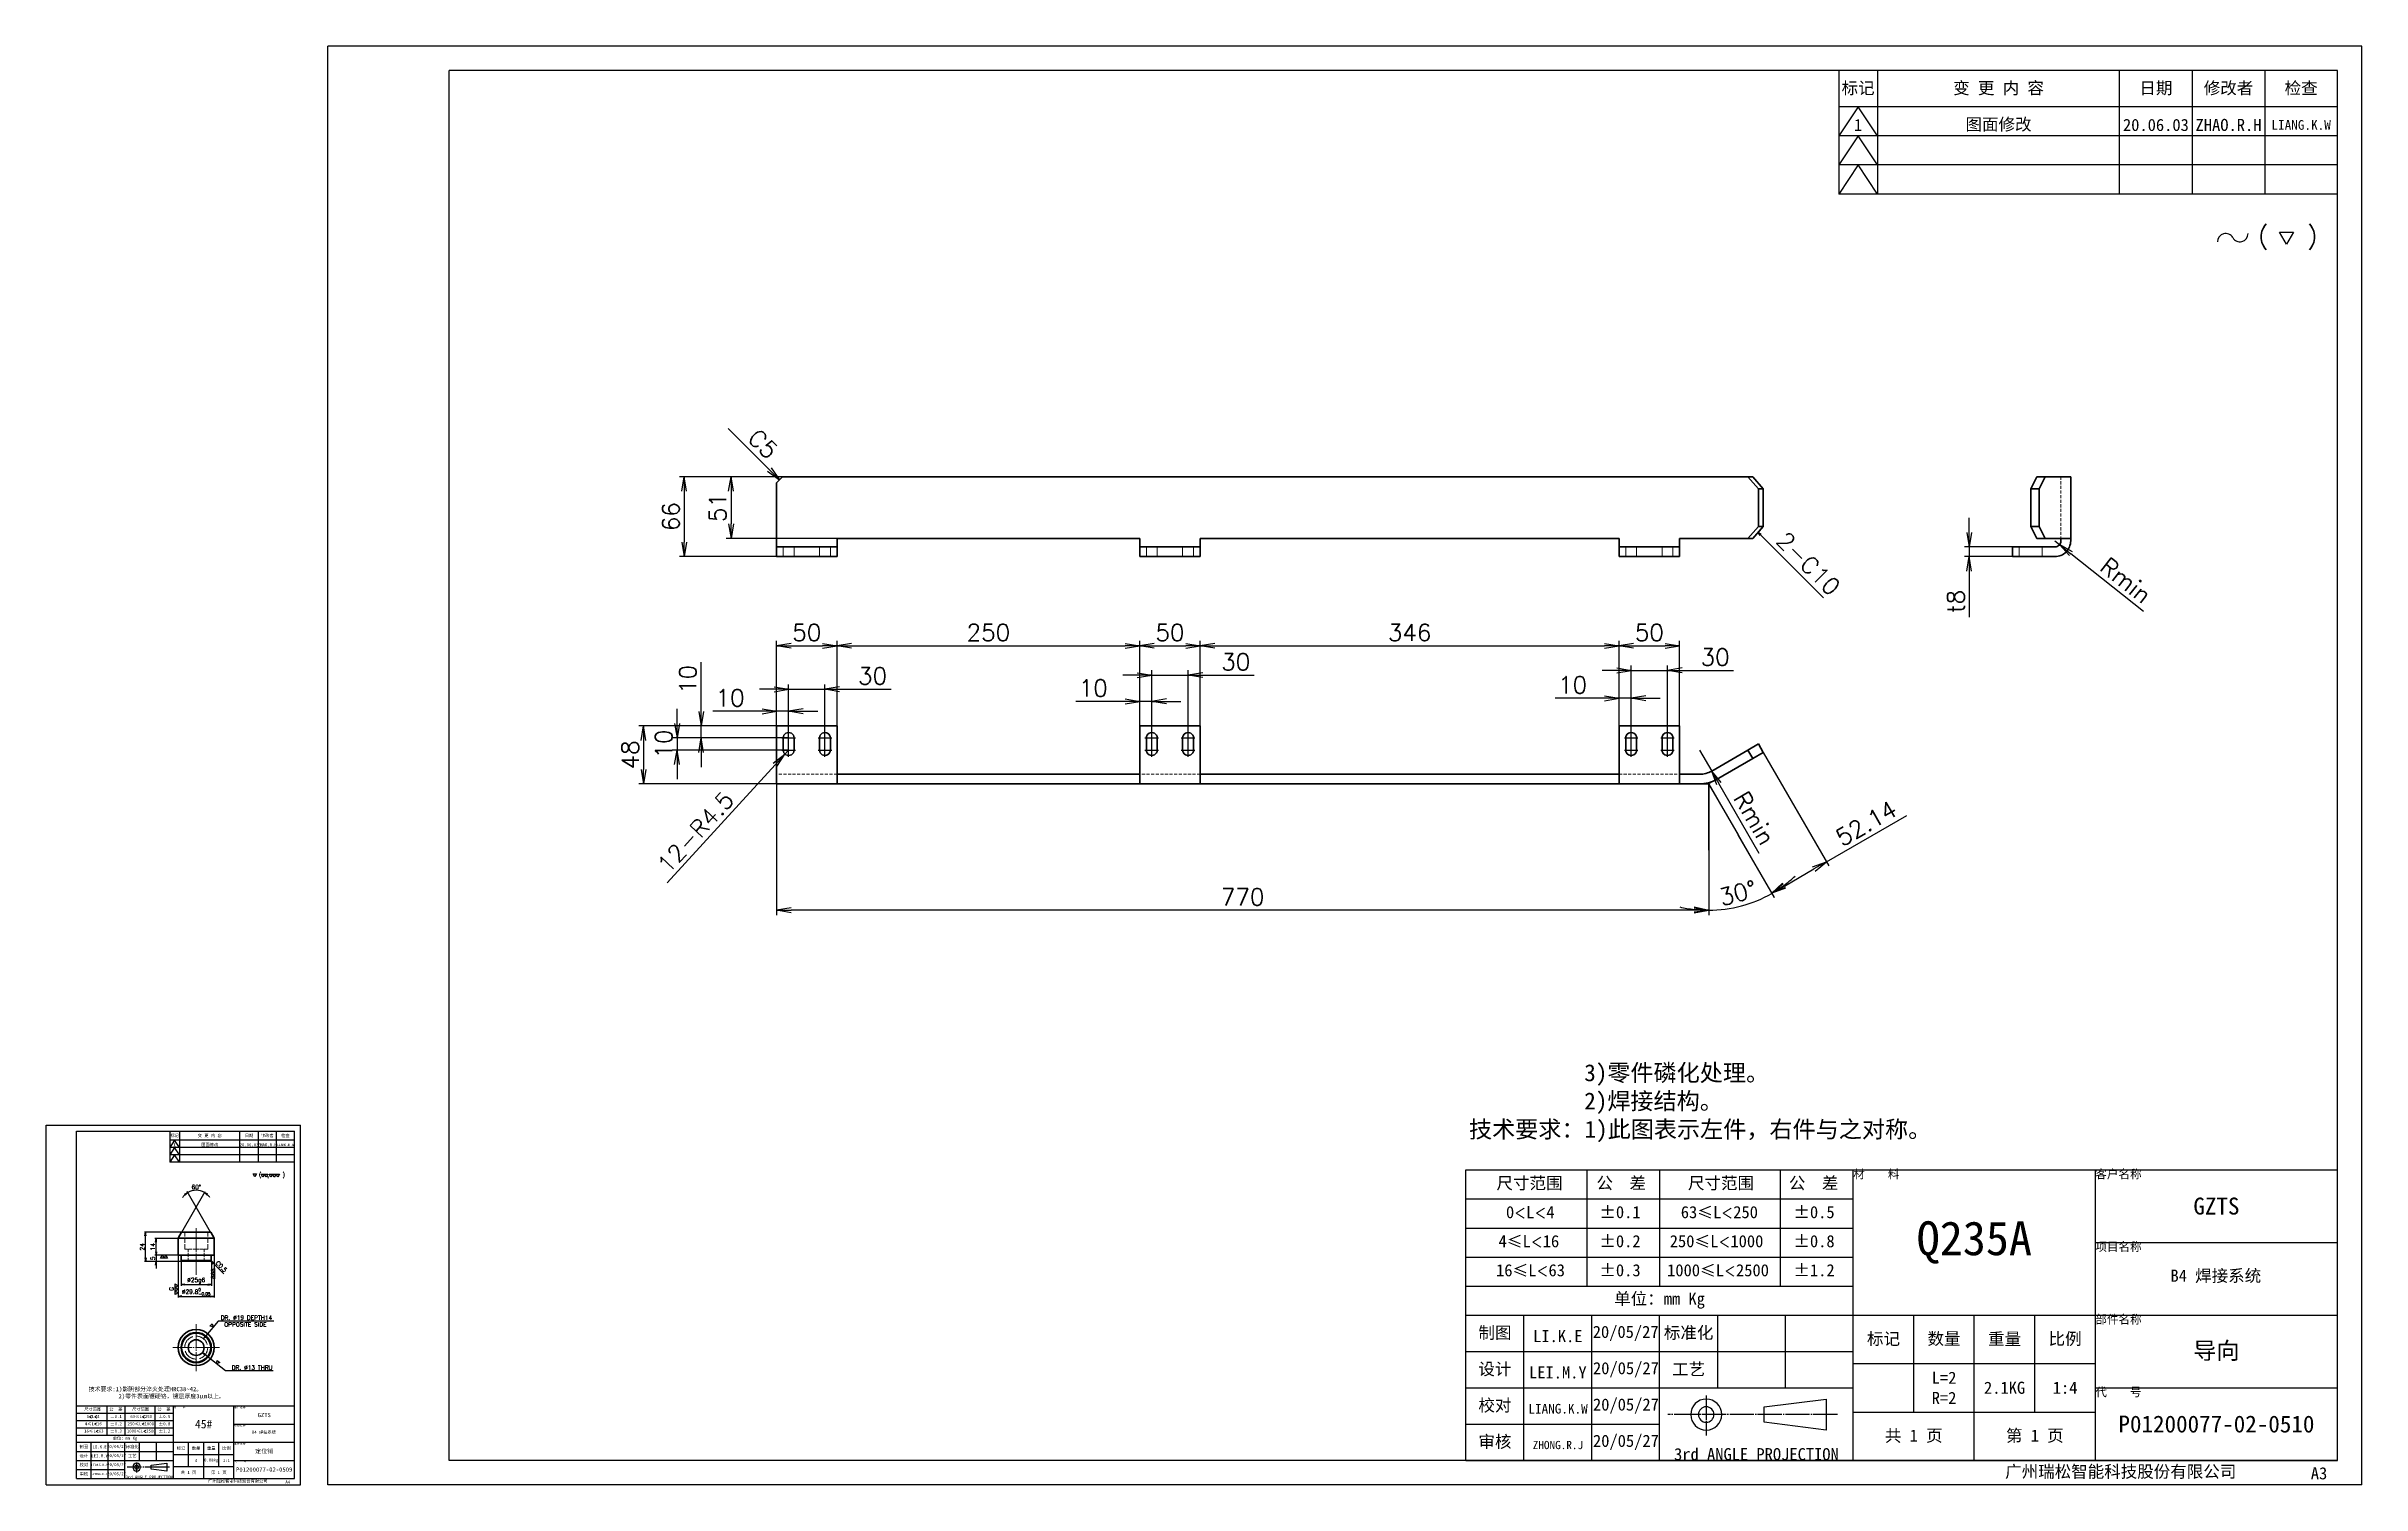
# Model space of a CAD drawing. Extents: x 0 to 18500, y -51 to 3802.
# Drawn here: x 13415 to 15328, y -5 to 1183 of the extents above; entities that cross this region are included whole.
import ezdxf

# ---------------------------------------------------------------- set-up
doc = ezdxf.new("R2010")
doc.units = 0
doc.header["$MEASUREMENT"] = 0
for name, pattern in [('CENTER-HOKUTO', [23, 20, -1, 1, -1]), ('DASHED', [15, 12, -3]), ('HIDDEN-HOKUTO', [3.8, 2.5, -1.3])]:
    doc.linetypes.add(name, pattern=pattern)
doc.layers.get('0').update_dxf_attribs({"linetype": 'CONTINUOUS'})
doc.layers.get('DEFPOINTS').update_dxf_attribs({"linetype": 'CONTINUOUS'})
for name, color, linetype in [('AM_7', 2, 'CENTER-HOKUTO'), ('AM_HID', 1, 'HIDDEN-HOKUTO'), ('AM_VIS', 7, 'CONTINUOUS'), ('TITLE_FRAME', 7, 'CONTINUOUS'), ('WORD_DIM', 253, 'CONTINUOUS')]:
    doc.layers.add(name, color=color, linetype=linetype)
doc.layers.add('SOLID LINE', color=7, linetype='CONTINUOUS', lineweight=30)
doc.styles.get("Standard").update_dxf_attribs({"font": 'romans.shx', "bigfont": 'bigfont.shx'})
doc.dimstyles.new('1-4', dxfattribs={"dimscale": 4, "dimtxt": 3.5, "dimasz": 3, "dimexe": 1, "dimexo": 0, "dimgap": 1, "dimtad": 3, "dimdsep": 46, "dimtxsty": 'Standard', "dimblk1": 'OPEN', "dimblk2": 'OPEN', "dimsah": 1, "dimcen": 0, "dimclrd": 256, "dimclre": 256, "dimclrt": 3, "dimadec": 0, "dimazin": 0, "dimtfac": 1, "dimtmove": 0, "dimatfit": 3, "dimldrblk": 'OPEN', "dimfxl": 0, "dimtolj": 1, "dimtzin": 0, "dimarcsym": 0})
doc.dimstyles.new('RS-1-1', dxfattribs={"dimtxt": 3.5, "dimasz": 3, "dimexe": 1, "dimexo": 0, "dimgap": 1, "dimtad": 3, "dimdec": 4, "dimdsep": 46, "dimtxsty": 'Standard', "dimblk1": 'OPEN', "dimblk2": 'OPEN', "dimsah": 1, "dimcen": 0, "dimclrd": 256, "dimclre": 256, "dimclrt": 3, "dimadec": 0, "dimazin": 0, "dimtfac": 1, "dimtdec": 4, "dimtmove": 0, "dimatfit": 3, "dimfxl": 0, "dimtolj": 1, "dimtzin": 0, "dimarcsym": 0})
doc.dimstyles.get("Standard").update_dxf_attribs({"dimtxt": 3.5, "dimasz": 3, "dimexe": 1, "dimexo": 0, "dimgap": 1, "dimtad": 3, "dimdsep": 46, "dimtxsty": 'Standard', "dimblk1": 'OPEN', "dimblk2": 'OPEN', "dimsah": 1, "dimcen": 0, "dimclrd": 256, "dimclre": 256, "dimclrt": 3, "dimadec": 0, "dimazin": 0, "dimtfac": 1, "dimtmove": 0, "dimatfit": 3, "dimldrblk": 'OPEN', "dimfxl": 0, "dimtolj": 1, "dimtzin": 0, "dimarcsym": 0})

msp = doc.modelspace()

# ---------------------------------------------------------------- texts
at = {"layer": 'SOLID LINE', "ltscale": 0.5}
for s, insert, char_height, width, attachment_point in [('\\pt60;{\\fSimHei|b0|i0|c134|p2;\\C3;标记}', (14911.93366, 1147.86842), 10, 32, 5), ('\\pt60;{\\fSimHei|b0|i0|c134|p2;\\C3;变 更 内 容}', (15027.93366, 1147.86842), 10, 200, 5), ('\\pt60;{\\fSimHei|b0|i0|c134|p2;\\C3;日期}', (15157.93366, 1147.86842), 10, 60, 5), ('\\pt60;{\\fSimHei|b0|i0|c134|p2;\\C3;修改者}', (15217.93366, 1147.86842), 10, 60, 5), ('\\pt60;{\\fSimHei|b0|i0|c134|p2;\\C3;检查}', (15277.93366, 1147.86842), 10, 60, 5), ('\\pt60;{\\fSimHei|b0|i0|c134|p2;\\C3;1}', (14911.93366, 1117.86842), 10, 32, 5), ('\\pt60;{\\fSimHei|b0|i0|c134|p2;\\C3;图面修改}', (15027.93366, 1117.86842), 10, 200, 5), ('\\pt60;{\\fSimHei|b0|i0|c134|p2;\\C3;20.06.03}', (15157.93366, 1117.86842), 10, 60, 5), ('\\pt60;{\\fSimHei|b0|i0|c134|p2;\\C3;ZHAO.R.H}', (15217.93366, 1117.86842), 10, 60, 5), ('\\pt48;{\\fSimHei|b0|i0|c134|p2;\\C3;LIANG.K.W}', (15277.93366, 1117.86842), 8, 60, 5), ('\\pt84;{\\fSimHei|b0|i0|c134|p2;\\C3;          3)零件磷化处理。\\P\\ptz;          2)焊接结构。\\P技术要求：1)此图表示左件，右件与之对称。}', (14590.48761, 309.92345), 14, 573.5460015, 4), ('\\pt15;{\\fSimHei|b0|i0|c134|p2;\\C3;标记}', (13521.26485, 283.11842), 2.5, 8, 5), ('\\pt15;{\\fSimHei|b0|i0|c134|p2;\\C3;1}', (13521.26485, 275.61842), 2.5, 8, 5), ('\\pt15;{\\fSimHei|b0|i0|c134|p2;\\C3;变 更 内 容}', (13550.26485, 283.11842), 2.5, 50, 5), ('\\pt15;{\\fSimHei|b0|i0|c134|p2;\\C3;图面修改}', (13550.26485, 275.61842), 2.5, 50, 5), ('\\pt15;{\\fSimHei|b0|i0|c134|p2;\\C3;20.06.03}', (13582.76485, 275.61842), 2.5, 15, 5), ('\\pt15;{\\fSimHei|b0|i0|c134|p2;\\C3;日期}', (13582.76485, 283.11842), 2.5, 15, 5), ('\\pt15;{\\fSimHei|b0|i0|c134|p2;\\C3;ZHAO.R.H}', (13597.76485, 275.61842), 2.5, 15, 5), ('\\pt15;{\\fSimHei|b0|i0|c134|p2;\\C3;修改者}', (13597.76485, 283.11842), 2.5, 15, 5), ('\\pt12;{\\fSimHei|b0|i0|c134|p2;\\C3;LIANG.K.W}', (13612.76485, 275.61842), 2, 15, 5), ('\\pt15;{\\fSimHei|b0|i0|c134|p2;\\C3;检查}', (13612.76485, 283.11842), 2.5, 15, 5), ('\\pt60;{\\fSimHei|b0|i0|c134|p2;\\C3;尺寸范围}', (14613.21351, 248.98417), 10, 181.2060754, 1), ('\\pt60;{\\fSimHei|b0|i0|c134|p2;\\C3;公  差}', (14695.82847, 248.98417), 10, 181.2060754, 1), ('\\pt60;{\\fSimHei|b0|i0|c134|p2;\\C3;尺寸范围}', (14771.40332, 248.98417), 10, 181.2060754, 1), ('\\pt60;{\\fSimHei|b0|i0|c134|p2;\\C3;公  差}', (14854.7579, 248.98417), 10, 181.2060754, 1), ('{\\fSimHei|b0|i0|c134|p2;\\C3;材    料}', (14907.93366, 254.86842), 7, 200, 1), ('\\pt42;{\\fSimHei|b0|i0|c134|p2;\\C3;客户名称}', (15107.93366, 254.86842), 7, 200, 1), ('{\\fSimHei|b0|i0|c134|p2;\\C3;GZTS}', (15207.93366, 224.86842), 14, 200, 5), ('\\pt60;{\\fSimHei|b0|i0|c134|p2;\\C3;0\\Fromans,bigfont|c134;\\H0.9583x;<\\fSimHei|b0|i0|c134|p2;\\H1.044x;L\\Fromans,bigfont|c134;\\H0.9583x;<\\fSimHei|b0|i0|c134|p2;\\H1.044x;4}', (14621.05578, 224.98417), 10, 181.2060754, 1), ('\\pt60;{\\fSimHei|b0|i0|c134|p2;\\C3;%%P0.1}', (14698.26302, 224.98417), 10, 181.2060754, 1), ('\\pt60;{\\fSimHei|b0|i0|c134|p2;\\C3;63\\H0.9583x;≤\\H1.044x;L\\Fromans,bigfont|c134;\\H0.9579x;<\\fSimHei|b0|i0|c134|p2;\\H1.044x;250}', (14765.46838, 224.98417), 10, 181.2060754, 1), ('\\pt60;{\\fSimHei|b0|i0|c134|p2;\\C3;%%P0.5}', (14858.54432, 224.98417), 10, 181.2060754, 1), ('\\pt168;{\\fSimHei|b0|i0|c134|p2;\\C3;Q235A}', (15007.93366, 194.86842), 28, 200, 5), ('\\pt60;{\\fSimHei|b0|i0|c134|p2;\\C3;4\\H0.9583x;≤\\H1.043x;L\\Fromans,bigfont|c134;\\H0.9588x;<\\fSimHei|b0|i0|c134|p2;\\H1.043x;16}', (14614.91972, 200.98417), 10, 181.2060754, 1), ('\\pt60;{\\fSimHei|b0|i0|c134|p2;\\C3;%%P0.2}', (14698.26302, 200.98417), 10, 181.2060754, 1), ('\\pt60;{\\fSimHei|b0|i0|c134|p2;\\C3;250\\H0.9583x;≤\\H1.044x;L\\Fromans,bigfont|c134;\\H0.9579x;<\\fSimHei|b0|i0|c134|p2;\\H1.044x;1000}', (14756.33782, 200.98417), 10, 181.2060754, 1), ('\\pt60;{\\fSimHei|b0|i0|c134|p2;\\C3;%%P0.8}', (14858.54432, 200.98417), 10, 181.2060754, 1), ('\\pt42;{\\fSimHei|b0|i0|c134|p2;\\C3;项目名称}', (15107.93366, 194.86842), 7, 200, 1), ('\\pt60;{\\fSimHei|b0|i0|c134|p2;\\C3;16\\H0.9583x;≤\\H1.044x;L\\Fromans,bigfont|c134;\\H0.9579x;<\\fSimHei|b0|i0|c134|p2;\\H1.044x;63}', (14612.85952, 176.98417), 10, 181.2060754, 1), ('\\pt60;{\\fSimHei|b0|i0|c134|p2;\\C3;%%P0.3}', (14698.26302, 176.98417), 10, 181.2060754, 1), ('\\pt60;{\\fSimHei|b0|i0|c134|p2;\\C3;%%P1.2}', (14858.54432, 176.98417), 10, 181.2060754, 1), ('{\\fSimHei|b0|i0|c134|p2;\\C3;B4 焊接系统\\P }', (15207.44909, 158.57466), 10, 200, 5), ('\\pt60;{\\fSimHei|b0|i0|c134|p2;\\C3;单位：mm Kg}', (14747.93366, 146.86842), 10, 320, 5), ('\\pt42;{\\fSimHei|b0|i0|c134|p2;\\C3;部件名称}', (15107.93366, 134.86842), 7, 200, 1), ('\\pt60;{\\fSimHei|b0|i0|c134|p2;\\C3;制图}', (14611.93366, 119.86842), 10, 48, 5), ('{\\fSimHei|b0|i0|c134|p2;\\C3;LI.K.E}', (14663.88529, 117.51812), 10, 56, 5), ('\\pt60;{\\fSimHei|b0|i0|c134|p2;\\C3;20/05/27}', (14719.93366, 119.86842), 10, 56, 5), ('\\pt60;{\\fSimHei|b0|i0|c134|p2;\\C3;标准化}', (14771.93366, 119.86842), 10, 48, 5), ('\\pt60;{\\fSimHei|b0|i0|c134|p2;\\C3;标记}', (14932.93366, 114.86842), 10, 50, 5), ('\\pt60;{\\fSimHei|b0|i0|c134|p2;\\C3;数量}', (14982.93366, 114.86842), 10, 50, 5), ('\\pt60;{\\fSimHei|b0|i0|c134|p2;\\C3;重量}', (15032.93366, 114.86842), 10, 50, 5), ('\\pt60;{\\fSimHei|b0|i0|c134|p2;\\C3;比例}', (15082.93366, 114.86842), 10, 50, 5), ('\\pt60;{\\fSimHei|b0|i0|c134|p2;\\C3;设计}', (14611.93366, 89.86842), 10, 48, 5), ('\\pt60;{\\fSimHei|b0|i0|c134|p2;\\C3;20/05/27}', (14720.1362, 89.86842), 10, 55.5949143, 5), ('\\pt60;{\\fSimHei|b0|i0|c134|p2;\\C3;工艺}', (14771.93366, 89.86842), 10, 48, 5), ('{\\fSimHei|b0|i0|c134|p2;\\C3;导向}', (15207.93366, 104.86842), 14, 200, 5), ('{\\fSimHei|b0|i0|c134|p2;\\C3;LEI.M.Y}', (14663.88529, 87.51812), 10, 56, 5), ('\\pt60;{\\fSimHei|b0|i0|c134|p2;\\C3;L=2\\PR=2}', (14982.93366, 74.86842), 10, 50, 5), ('\\pt60;{\\fSimHei|b0|i0|c134|p2;\\C3;2.1KG}', (15032.93366, 74.86842), 10, 50, 5), ('\\pt60;{\\fSimHei|b0|i0|c134|p2;\\C3;1:4}', (15082.93366, 74.86842), 10, 50, 5), ('\\pt15;{\\fSimHei|b0|i0|c134|p2;\\C3;尺寸范围}', (13446.58481, 58.39736), 2.5, 45.3015188, 1), ('\\pt21;{\\fSimHei|b0|i0|c134|p2;\\C3;技术要求:1)影阴部分淬火处理HRC38~42。\\P\\pt84;         2)零件表面镀硬铬，镀层厚度3\\fSimSun|b0|i0|c134|p2;μ\\fSimHei|b0|i0|c134|p2;m以上。}', (13450.24978, 75.57602), 3.5, 139.3970986, 1), ('\\pt15;{\\fSimHei|b0|i0|c134|p2;\\C3;公  差}', (13467.23856, 58.39736), 2.5, 45.3015188, 1), ('\\pt15;{\\fSimHei|b0|i0|c134|p2;\\C3;尺寸范围}', (13486.13227, 58.39736), 2.5, 45.3015188, 1), ('\\pt15;{\\fSimHei|b0|i0|c134|p2;\\C3;公  差}', (13506.97091, 58.39736), 2.5, 45.3015188, 1), ('{\\fSimHei|b0|i0|c134|p2;\\C3;材    料}', (13520.26485, 59.86842), 1.75, 50, 1), ('\\pt10.5;{\\fSimHei|b0|i0|c134|p2;\\C3;客户名称}', (13570.26485, 59.86842), 1.75, 50, 1), ('\\pt60;{\\fSimHei|b0|i0|c134|p2;\\C3;校对}', (14611.93366, 59.86842), 10, 48, 5), ('{\\fSimHei|b0|i0|c134|p2;\\C3;LIANG.K.W}', (14664.06905, 57.56302), 8, 44.8, 5), ('\\pt60;{\\fSimHei|b0|i0|c134|p2;\\C3;20/05/27}', (14720.1362, 59.86842), 10, 55.5949143, 5), ('\\pt42;{\\fSimHei|b0|i0|c134|p2;\\C3;代    号}', (15107.93366, 74.86842), 7, 200, 1), ('\\pt15;{\\fSimHei|b0|i0|c134|p2;\\C3;16\\H0.9583x;≤\\H1.044x;L\\Fromans,bigfont|c134;\\H0.9579x;<\\fSimHei|b0|i0|c134|p2;\\H1.044x;63}', (13446.49632, 40.39736), 2.5, 45.3015188, 1), ('\\pt15;{\\fSimHei|b0|i0|c134|p2;\\C3;4\\H0.9583x;≤\\H1.043x;L\\Fromans,bigfont|c134;\\H0.9588x;<\\fSimHei|b0|i0|c134|p2;\\H1.043x;16}', (13447.01137, 46.39736), 2.5, 45.3015188, 1), ('\\pt15;{\\fSimHei|b0|i0|c134|p2;\\C3;0\\Fromans,bigfont|c134;\\H0.9583x;<\\fSimHei|b0|i0|c134|p2;\\H1.044x;L\\Fromans,bigfont|c134;\\H0.9583x;<\\fSimHei|b0|i0|c134|p2;\\H1.044x;4}', (13448.54538, 52.39736), 2.5, 45.3015188, 1), ('\\pt15;{\\fSimHei|b0|i0|c134|p2;\\C3;%%P0.1}', (13467.84719, 52.39736), 2.5, 45.3015188, 1), ('\\pt15;{\\fSimHei|b0|i0|c134|p2;\\C3;%%P0.2}', (13467.84719, 46.39736), 2.5, 45.3015188, 1), ('\\pt15;{\\fSimHei|b0|i0|c134|p2;\\C3;%%P0.3}', (13467.84719, 40.39736), 2.5, 45.3015188, 1), ('\\pt15;{\\fSimHei|b0|i0|c134|p2;\\C3;250\\H0.9583x;≤\\H1.044x;L\\Fromans,bigfont|c134;\\H0.9579x;<\\fSimHei|b0|i0|c134|p2;\\H1.044x;1000}', (13482.36589, 46.39736), 2.5, 45.3015188, 1), ('\\pt15;{\\fSimHei|b0|i0|c134|p2;\\C3;63\\H0.9583x;≤\\H1.044x;L\\Fromans,bigfont|c134;\\H0.9579x;<\\fSimHei|b0|i0|c134|p2;\\H1.044x;250}', (13484.64853, 52.39736), 2.5, 45.3015188, 1), ('\\pt15;{\\fSimHei|b0|i0|c134|p2;\\C3;%%P0.5}', (13507.91752, 52.39736), 2.5, 45.3015188, 1), ('\\pt15;{\\fSimHei|b0|i0|c134|p2;\\C3;%%P0.8}', (13507.91752, 46.39736), 2.5, 45.3015188, 1), ('\\pt15;{\\fSimHei|b0|i0|c134|p2;\\C3;%%P1.2}', (13507.91752, 40.39736), 2.5, 45.3015188, 1), ('\\pt42;{\\fSimHei|b0|i0|c134|p2;\\C3;45#}', (13545.26485, 44.86842), 7, 50, 5), ('\\pt10.5;{\\fSimHei|b0|i0|c134|p2;\\C3;项目名称}', (13570.26485, 44.86842), 1.75, 50, 1), ('{\\fSimHei|b0|i0|c134|p2;\\C3;B4 焊接系统\\P }', (13595.07303, 36.02675), 2.5, 50, 5), ('{\\fSimHei|b0|i0|c134|p2;\\C3;GZTS}', (13595.26485, 52.36842), 3.5, 50, 5), ('\\pt60;{\\fSimHei|b0|i0|c134|p2;\\C3;共 1 页}', (14957.93366, 34.86842), 10, 100, 5), ('\\pt60;{\\fSimHei|b0|i0|c134|p2;\\C3;第 1 页}', (15057.93366, 34.86842), 10, 100, 5), ('{\\fSimHei|b0|i0|c134|p2;\\C3;P01200077-02-0510}', (15207.93366, 44.86842), 14, 200, 5), ('\\pt15;{\\fSimHei|b0|i0|c134|p2;\\C3;制图}', (13446.26485, 26.11842), 2.5, 12, 5), ('\\pt15;{\\fSimHei|b0|i0|c134|p2;\\C3;设计}', (13446.26485, 18.61842), 2.5, 12, 5), ('{\\fSimHei|b0|i0|c134|p2;\\C3;LEI.M.Y}', (13459.28373, 18.69324), 2.5, 14, 5), ('{\\fSimHei|b0|i0|c134|p2;\\C3;LI.K.E}', (13459.28373, 26.19324), 2.5, 14, 5), ('\\pt15;{\\fSimHei|b0|i0|c134|p2;\\C3;20/05/27}', (13473.26485, 26.11842), 2.5, 14, 5), ('\\pt15;{\\fSimHei|b0|i0|c134|p2;\\C3;20/05/27}', (13473.31549, 18.61842), 2.5, 13.8987286, 5), ('\\pt15;{\\fSimHei|b0|i0|c134|p2;\\C3;单位：mm Kg}', (13480.26485, 32.86842), 2.5, 80, 5), ('\\pt15;{\\fSimHei|b0|i0|c134|p2;\\C3;标准化}', (13486.26485, 26.11842), 2.5, 12, 5), ('\\pt15;{\\fSimHei|b0|i0|c134|p2;\\C3;工艺}', (13486.26485, 18.61842), 2.5, 12, 5), ('\\pt15;{\\fSimHei|b0|i0|c134|p2;\\C3;标记}', (13526.51485, 24.86842), 2.5, 12.5, 5), ('\\pt15;{\\fSimHei|b0|i0|c134|p2;\\C3;数量}', (13539.01485, 24.86842), 2.5, 12.5, 5), ('\\pt15;{\\fSimHei|b0|i0|c134|p2;\\C3;重量}', (13551.51485, 24.86842), 2.5, 12.5, 5), ('\\pt15;{\\fSimHei|b0|i0|c134|p2;\\C3;比例}', (13564.01485, 24.86842), 2.5, 12.5, 5), ('\\pt10.5;{\\fSimHei|b0|i0|c134|p2;\\C3;部件名称}', (13570.26485, 29.86842), 1.75, 50, 1), ('{\\fSimHei|b0|i0|c134|p2;\\C3;定位销}', (13595.26485, 22.36842), 3.5, 50, 5), ('\\pt60;{\\fSimHei|b0|i0|c134|p2;\\C3;审核}', (14611.93366, 29.86842), 10, 48, 5), ('{\\fSimHei|b0|i0|c134|p2;\\C3;ZHONG.R.J}', (14663.97675, 27.5644), 6.8, 38.08, 5), ('\\pt60;{\\fSimHei|b0|i0|c134|p2;\\C3;20/05/27}', (14720.1362, 29.86842), 10, 55.5949143, 5), ('{\\fSimHei|b0|i0|c134|p2;\\C3;3rd ANGLE PROJECTION}', (14827.93366, 14.86842), 10, 160, 8), ('\\pt15;{\\fSimHei|b0|i0|c134|p2;\\C3;校对}', (13446.26485, 11.11842), 2.5, 12, 5), ('\\pt15;{\\fSimHei|b0|i0|c134|p2;\\C3;审核}', (13446.26485, 3.61842), 2.5, 12, 5), ('{\\fSimHei|b0|i0|c134|p2;\\C3;LIANG.K.W}', (13459.32967, 11.20446), 2, 11.2, 5), ('{\\fSimHei|b0|i0|c134|p2;\\C3;ZHONG.R.J}', (13459.30659, 3.70481), 1.7, 9.52, 5), ('\\pt15;{\\fSimHei|b0|i0|c134|p2;\\C3;20/05/27}', (13473.31549, 11.11842), 2.5, 13.8987286, 5), ('\\pt15;{\\fSimHei|b0|i0|c134|p2;\\C3;20/05/27}', (13473.31549, 3.61842), 2.5, 13.8987286, 5), ('{\\fSimHei|b0|i0|c134|p2;\\C3;3rd ANGLE PROJECTION}', (13500.26485, -0.13158), 2.5, 40, 8), ('\\pt15;{\\fSimHei|b0|i0|c134|p2;\\C3;共 1 页}', (13532.76485, 4.86842), 2.5, 25, 5), ('\\pt15;{\\fSimHei|b0|i0|c134|p2;\\C3;4}', (13539.01485, 14.86842), 2.5, 12.5, 5), ('\\pt15;{\\fSimHei|b0|i0|c134|p2;\\C3;0.08kg}', (13551.51485, 14.86842), 2.5, 12.5, 5), ('\\pt15;{\\fSimHei|b0|i0|c134|p2;\\C3;第 1 页}', (13557.76485, 4.86842), 2.5, 25, 5), ('\\pt15;{\\fSimHei|b0|i0|c134|p2;\\C3;1:1}', (13564.01485, 14.86842), 2.5, 12.5, 5), ('\\pt10.5;{\\fSimHei|b0|i0|c134|p2;\\C3;代    号}', (13570.26485, 14.86842), 1.75, 50, 1), ('{\\fSimHei|b0|i0|c134|p2;\\C3;P01200077-02-0509}', (13595.26485, 7.36842), 3.5, 50, 5), ('\\pt60;{\\fSimHei|b0|i0|c134|p2;\\C3;广州瑞松智能科技股份有限公司}', (15033.40811, 10.72651), 10, 314.2472326, 1), ('\\pt60;{\\fSimHei|b0|i0|c134|p2;\\C3;A3}', (15285.88914, 9.2788), 10, 314.2472326, 1)]:
    msp.add_mtext(s, dxfattribs=dict(at, insert=insert, char_height=char_height, width=width, attachment_point=attachment_point))
at = {"layer": 'SOLID LINE', "ltscale": 0.5, "attachment_point": 1, "line_spacing_factor": 0.72}
for s, insert, char_height, width in [('\\pt60;{\\fSimHei|b0|i0|c134|p2;\\C3;1000\\H0.9583x;≤\\H1.044x;L\\Fromans,bigfont|c134;\\H0.9579x;<\\fSimHei|b0|i0|c134|p2;\\H1.044x;2500}', (14754.14303, 176.98417), 10, 181.2060754), ('\\pt15;{\\fSimHei|b0|i0|c134|p2;\\C3;1000\\H0.9583x;≤\\H1.044x;L\\Fromans,bigfont|c134;\\H0.9579x;<\\fSimHei|b0|i0|c134|p2;\\H1.044x;2500}', (13481.8172, 40.39736), 2.5, 45.3015188)]:
    msp.add_mtext(s, dxfattribs=dict(at, insert=insert, char_height=char_height, width=width))
at = {"layer": 'WORD_DIM', "color": 3, "linetype": 'Continuous'}
msp.add_text('C5', height=14, rotation=315, dxfattribs=at).set_placement((13993.6437, 858.20672))
at = {"layer": 'WORD_DIM', "color": 3, "linetype": 'Continuous', "ltscale": 5}
for s, height, p in [('2-C10', 14, (14843.29941, 773.37913)), ('C0.5', 3.5, (13554.8224, 177.59479))]:
    msp.add_text(s, height=height, rotation=315, dxfattribs=at).set_placement(p)
at = {"layer": 'WORD_DIM', "color": 3, "linetype": 'Continuous', "ltscale": 5, "insert": (13516.93525, 155.01206), "char_height": 3.5, "width": 5.6721042, "attachment_point": 1, "rotation": 90}
msp.add_mtext('G', dxfattribs=at)
at = {"layer": 'WORD_DIM', "color": 3, "linetype": 'Continuous', "insert": (13597.20847, 125.46017), "char_height": 3.5, "attachment_point": 9}
msp.add_mtext('OPPOSITE SIDE', dxfattribs=at)
at = {"layer": 'WORD_DIM', "linetype": 'Continuous', "char_height": 2.5, "width": 66.8459239, "attachment_point": 1}
for s, insert in [('\\pt15;{\\fSimHei|b0|i0|c134|p2;\\C3;广州瑞松智能科技股份有限公司}', (13549.02124, -0.87007)), ('\\pt21;{\\fSimHei|b0|i0|c134|p2;\\C3;A4}', (13612.79192, -1.67452))]:
    msp.add_mtext(s, dxfattribs=dict(at, insert=insert))

# ---------------------------------------------------------------- blocks, each defined once
blk = doc.blocks.new('_OPEN')
at = {"color": 0}
for p, q in [((-1, 0.17), (0, 0)), ((-1, -0.17), (0, 0)), ((0, 0), (-1, 0))]:
    blk.add_line(p, q, dxfattribs=at)
blk = doc.blocks.new('*D739')
at = {"layer": 'DEFPOINTS', "color": 0, "linetype": 'Continuous', "ltscale": 5}
for p in [(13526.6, 179.8), (13551.6, 179.8), (13551.6, 160.1)]:
    blk.add_point(p, dxfattribs=at)
at = {"layer": 'WORD_DIM', "linetype": 'Continuous', "lineweight": -2, "ltscale": 5}
for p, q in [((13526.6, 179.8), (13526.6, 159.1)), ((13551.6, 179.8), (13551.6, 159.1)), ((13529.6, 160.1), (13548.6, 160.1))]:
    blk.add_line(p, q, dxfattribs=at)
at = {"layer": 'WORD_DIM', "linetype": 'Continuous', "lineweight": -2, "ltscale": 5, "xscale": 3, "yscale": 3, "zscale": 3, "rotation": 180}
blk.add_blockref('_OPEN', (13526.6, 160.1), dxfattribs=at)
at = {"layer": 'WORD_DIM', "linetype": 'Continuous', "lineweight": -2, "ltscale": 5, "xscale": 3, "yscale": 3, "zscale": 3}
blk.add_blockref('_OPEN', (13551.6, 160.1), dxfattribs=at)
at = {"layer": 'WORD_DIM', "color": 3, "linetype": 'Continuous', "ltscale": 5, "insert": (13539.1, 163.4), "char_height": 3.5, "attachment_point": 5}
blk.add_mtext('\\A1;%%C25g6', dxfattribs=at)
blk = doc.blocks.new('*D740')
at = {"layer": 'DEFPOINTS', "color": 0, "linetype": 'Continuous', "ltscale": 5}
for p in [(13541.5, 237.7), (13524.2, 198.3), (13527.2, 203.5), (13551, 203.5), (13554, 198.3)]:
    blk.add_point(p, dxfattribs=at)
at = {"layer": 'WORD_DIM', "linetype": 'Continuous', "lineweight": -2, "ltscale": 5}
for p, q in [((13527.2, 203.5), (13546.5, 237)), ((13551, 203.5), (13531.7, 237))]:
    blk.add_line(p, q, dxfattribs=at)
for start, end in [(132.4987, 144.9974), (60.0001, 119.9999), (35.0026, 47.5013)]:
    blk.add_arc((13539.1, 224.2), 13.8, start, end, dxfattribs=at)
at = {"layer": 'WORD_DIM', "linetype": 'Continuous', "lineweight": -2, "ltscale": 5, "xscale": 3, "yscale": 3, "zscale": 3}
for p, rotation in [((13532.2, 236.1), 36.24930375237284), ((13546, 236.1), 143.7506962476272)]:
    blk.add_blockref('_OPEN', p, dxfattribs=dict(at, rotation=rotation))
at = {"layer": 'WORD_DIM', "color": 3, "linetype": 'Continuous', "ltscale": 5, "insert": (13539.1, 240.7), "char_height": 3.5, "attachment_point": 5}
blk.add_mtext('\\A1;60°', dxfattribs=at)
blk = doc.blocks.new('*D741')
at = {"layer": 'DEFPOINTS', "color": 0, "linetype": 'Continuous', "ltscale": 5}
for p in [(13497.3, 203.3), (13527.2, 203.3), (13527.1, 179.3)]:
    blk.add_point(p, dxfattribs=at)
at = {"layer": 'WORD_DIM', "linetype": 'Continuous', "lineweight": -2, "ltscale": 5}
for p, q in [((13527.2, 203.3), (13496.3, 203.3)), ((13497.3, 182.3), (13497.3, 200.3)), ((13527.1, 179.3), (13496.3, 179.3))]:
    blk.add_line(p, q, dxfattribs=at)
at = {"layer": 'WORD_DIM', "linetype": 'Continuous', "lineweight": -2, "ltscale": 5, "xscale": 3, "yscale": 3, "zscale": 3}
for p, rotation in [((13497.3, 203.3), 90), ((13497.3, 179.3), 270)]:
    blk.add_blockref('_OPEN', p, dxfattribs=dict(at, rotation=rotation))
at = {"layer": 'WORD_DIM', "color": 3, "linetype": 'Continuous', "ltscale": 5, "insert": (13494.5, 191.3), "char_height": 3.5, "attachment_point": 5, "rotation": 90}
blk.add_mtext('\\A1;24', dxfattribs=at)
blk = doc.blocks.new('*D742')
at = {"layer": 'DEFPOINTS', "color": 0, "linetype": 'Continuous', "ltscale": 5}
for p in [(13524.2, 184.3), (13554, 184.3), (13554, 150.4)]:
    blk.add_point(p, dxfattribs=at)
at = {"layer": 'WORD_DIM', "linetype": 'Continuous', "lineweight": -2, "ltscale": 5}
for p, q in [((13524.2, 184.3), (13524.2, 149.4)), ((13554, 184.3), (13554, 149.4)), ((13527.2, 150.4), (13551, 150.4))]:
    blk.add_line(p, q, dxfattribs=at)
at = {"layer": 'WORD_DIM', "linetype": 'Continuous', "lineweight": -2, "ltscale": 5, "xscale": 3, "yscale": 3, "zscale": 3, "rotation": 180}
blk.add_blockref('_OPEN', (13524.2, 150.4), dxfattribs=at)
at = {"layer": 'WORD_DIM', "linetype": 'Continuous', "lineweight": -2, "ltscale": 5, "xscale": 3, "yscale": 3, "zscale": 3}
blk.add_blockref('_OPEN', (13554, 150.4), dxfattribs=at)
at = {"layer": 'WORD_DIM', "color": 3, "linetype": 'Continuous', "ltscale": 5, "insert": (13539.1, 154.2), "char_height": 3.5, "attachment_point": 5}
blk.add_mtext('\\A1;%%C29.8{\\H0.7x;\\S0^ -0.05;}', dxfattribs=at)
blk = doc.blocks.new('shiage3')
at = {"layer": 'WORD_DIM', "color": 3, "linetype": 'Continuous'}
for p, q in [((-1.4, 2.5), (7.2, 2.5)), ((0, 0), (-1.4, 2.5)), ((1.4, 2.5), (0, 0)), ((2.9, 0), (1.4, 2.5)), ((4.3, 2.5), (2.9, 0)), ((5.8, 0), (4.3, 2.5)), ((7.2, 2.5), (5.8, 0))]:
    blk.add_line(p, q, dxfattribs=at)
blk = doc.blocks.new('shiage2')
at = {"layer": 'WORD_DIM', "color": 3, "linetype": 'Continuous'}
for p, q in [((-1.4, 2.5), (4.3, 2.5)), ((0, 0), (-1.4, 2.5)), ((1.4, 2.5), (0, 0)), ((2.9, 0), (1.4, 2.5)), ((4.3, 2.5), (2.9, 0))]:
    blk.add_line(p, q, dxfattribs=at)
blk = doc.blocks.new('21')
at = {"layer": 'TITLE_FRAME', "color": 3, "linetype": 'Continuous'}
for points in [[(5, 3), (3.5, 5.5), (6.4, 5.5)], [(11.4, 2.8), (10, 5.3), (15.7, 5.3), (14.3, 2.8), (12.9, 5.3)], [(18.2, 2.8), (16.7, 5.3), (25.4, 5.3), (23.9, 2.8), (22.5, 5.3), (21, 2.8), (19.6, 5.3)]]:
    blk.add_lwpolyline(points, close=True, dxfattribs=at)
blk.add_text('(  ,    )', height=3.5, dxfattribs=at).set_placement((8.2, 3.1))
blk = doc.blocks.new('*D743')
at = {"layer": 'DEFPOINTS', "color": 0, "linetype": 'Continuous', "ltscale": 5}
for p in [(13505.9, 179.3), (13524.2, 184.3), (13524.2, 179.3)]:
    blk.add_point(p, dxfattribs=at)
at = {"layer": 'WORD_DIM', "linetype": 'Continuous', "lineweight": -2, "ltscale": 5}
for p, q in [((13524.2, 184.3), (13504.9, 184.3)), ((13524.2, 179.3), (13504.9, 179.3)), ((13505.9, 187.3), (13505.9, 190.3)), ((13505.9, 184.3), (13505.9, 179.3)), ((13505.9, 176.3), (13505.9, 173.3))]:
    blk.add_line(p, q, dxfattribs=at)
at = {"layer": 'WORD_DIM', "linetype": 'Continuous', "lineweight": -2, "ltscale": 5, "xscale": 3, "yscale": 3, "zscale": 3}
for p, rotation in [((13505.9, 184.3), 270), ((13505.9, 179.3), 90)]:
    blk.add_blockref('_OPEN', p, dxfattribs=dict(at, rotation=rotation))
at = {"layer": 'WORD_DIM', "color": 3, "linetype": 'Continuous', "ltscale": 5, "insert": (13503.2, 181.8), "char_height": 3.5, "attachment_point": 5, "rotation": 90}
blk.add_mtext('\\A1;5', dxfattribs=at)
blk = doc.blocks.new('*D744')
at = {"layer": 'DEFPOINTS', "color": 0, "linetype": 'Continuous', "ltscale": 5}
for p in [(13505.9, 198.3), (13524.2, 198.3), (13524.2, 184.3)]:
    blk.add_point(p, dxfattribs=at)
at = {"layer": 'WORD_DIM', "linetype": 'Continuous', "lineweight": -2, "ltscale": 5}
for p, q in [((13524.2, 198.3), (13504.9, 198.3)), ((13505.9, 187.3), (13505.9, 195.3)), ((13524.2, 184.3), (13504.9, 184.3))]:
    blk.add_line(p, q, dxfattribs=at)
at = {"layer": 'WORD_DIM', "linetype": 'Continuous', "lineweight": -2, "ltscale": 5, "xscale": 3, "yscale": 3, "zscale": 3}
for p, rotation in [((13505.9, 198.3), 90), ((13505.9, 184.3), 270)]:
    blk.add_blockref('_OPEN', p, dxfattribs=dict(at, rotation=rotation))
at = {"layer": 'WORD_DIM', "color": 3, "linetype": 'Continuous', "ltscale": 5, "insert": (13503.2, 191.3), "char_height": 3.5, "attachment_point": 5, "rotation": 90}
blk.add_mtext('\\A1;14', dxfattribs=at)
blk = doc.blocks.new('*D719')
at = {"layer": 'DEFPOINTS', "color": 0, "linetype": 'Continuous'}
for p in [(14833.6, 599.7), (14788.5, 573.6), (14885.8, 509.4)]:
    blk.add_point(p, dxfattribs=at)
at = {"layer": 'WORD_DIM', "linetype": 'Continuous', "lineweight": -2}
for p, q in [((14833.6, 599.7), (14887.8, 505.9)), ((14788.5, 573.6), (14842.6, 479.8)), ((14885.8, 509.4), (14952.2, 547.7)), ((14851, 489.3), (14875.4, 503.4))]:
    blk.add_line(p, q, dxfattribs=at)
at = {"layer": 'WORD_DIM', "linetype": 'Continuous', "lineweight": -2, "xscale": 12, "yscale": 12, "zscale": 12}
for p, rotation in [((14885.8, 509.4), 30.00003523147493), ((14840.6, 483.3), 210.000035231475)]:
    blk.add_blockref('_OPEN', p, dxfattribs=dict(at, rotation=rotation))
at = {"layer": 'WORD_DIM', "color": 3, "linetype": 'Continuous', "insert": (14918.7, 541.1), "char_height": 14, "attachment_point": 5, "rotation": 30}
blk.add_mtext('\\A1;52.14', dxfattribs=at)
blk = doc.blocks.new('*D720')
at = {"layer": 'DEFPOINTS', "color": 0, "linetype": 'Continuous'}
for p in [(14018.5, 573.6), (14788.5, 573.6), (14018.5, 469.3)]:
    blk.add_point(p, dxfattribs=at)
at = {"layer": 'WORD_DIM', "linetype": 'Continuous', "lineweight": -2}
for p, q in [((14018.5, 573.6), (14018.5, 465.3)), ((14788.5, 573.6), (14788.5, 465.3)), ((14776.5, 469.3), (14030.5, 469.3))]:
    blk.add_line(p, q, dxfattribs=at)
at = {"layer": 'WORD_DIM', "linetype": 'Continuous', "lineweight": -2, "xscale": 12, "yscale": 12, "zscale": 12, "rotation": 180}
blk.add_blockref('_OPEN', (14018.5, 469.3), dxfattribs=at)
at = {"layer": 'WORD_DIM', "linetype": 'Continuous', "lineweight": -2, "xscale": 12, "yscale": 12, "zscale": 12}
blk.add_blockref('_OPEN', (14788.5, 469.3), dxfattribs=at)
at = {"layer": 'WORD_DIM', "color": 3, "linetype": 'Continuous', "insert": (14403.5, 480.3), "char_height": 14, "attachment_point": 5}
blk.add_mtext('\\A1;770', dxfattribs=at)
blk = doc.blocks.new('*D721')
at = {"layer": 'DEFPOINTS', "color": 0, "linetype": 'Continuous'}
for p in [(14788.5, 573.6), (14788.5, 573.6), (14788.5, 518.9), (14812.7, 531.6), (14806.6, 470.9)]:
    blk.add_point(p, dxfattribs=at)
at = {"layer": 'WORD_DIM', "linetype": 'Continuous', "lineweight": -2}
for p, q in [((14788.5, 518.9), (14788.5, 465.3)), ((14812.7, 531.6), (14842.6, 479.8))]:
    blk.add_line(p, q, dxfattribs=at)
for start, end in [(306.595, 313.1901), (270, 300), (256.8099, 263.405)]:
    blk.add_arc((14788.5, 573.6), 104.3, start, end, dxfattribs=at)
at = {"layer": 'WORD_DIM', "linetype": 'Continuous', "lineweight": -2, "xscale": 12, "yscale": 12, "zscale": 12}
for p, rotation in [((14840.6, 483.3), 213.2975177469317), ((14788.5, 469.3), 356.7024822530685)]:
    blk.add_blockref('_OPEN', p, dxfattribs=dict(at, rotation=rotation))
at = {"layer": 'WORD_DIM', "color": 3, "linetype": 'Continuous', "insert": (14812.6, 483.5), "char_height": 14, "attachment_point": 5, "rotation": 15}
blk.add_mtext('\\A1;30°', dxfattribs=at)
blk = doc.blocks.new('*D722')
at = {"layer": 'DEFPOINTS', "color": 0, "linetype": 'Continuous'}
for p in [(14023.5, 827.4), (13942.2, 761.4), (14018.5, 761.4)]:
    blk.add_point(p, dxfattribs=at)
at = {"layer": 'WORD_DIM', "linetype": 'Continuous', "lineweight": -2}
for p, q in [((14023.5, 827.4), (13938.2, 827.4)), ((13942.2, 815.4), (13942.2, 773.4)), ((14018.5, 761.4), (13938.2, 761.4))]:
    blk.add_line(p, q, dxfattribs=at)
at = {"layer": 'WORD_DIM', "linetype": 'Continuous', "lineweight": -2, "xscale": 12, "yscale": 12, "zscale": 12}
for p, rotation in [((13942.2, 827.4), 90), ((13942.2, 761.4), 270)]:
    blk.add_blockref('_OPEN', p, dxfattribs=dict(at, rotation=rotation))
at = {"layer": 'WORD_DIM', "color": 3, "linetype": 'Continuous', "insert": (13931.2, 794.4), "char_height": 14, "attachment_point": 5, "rotation": 90}
blk.add_mtext('\\A1;66', dxfattribs=at)
blk = doc.blocks.new('*D723')
at = {"layer": 'DEFPOINTS', "color": 0, "linetype": 'Continuous'}
for p in [(14023.5, 827.4), (13980.9, 776.4), (14068.5, 776.4)]:
    blk.add_point(p, dxfattribs=at)
at = {"layer": 'WORD_DIM', "linetype": 'Continuous', "lineweight": -2}
for p, q in [((14023.5, 827.4), (13976.9, 827.4)), ((13980.9, 815.4), (13980.9, 788.4)), ((14068.5, 776.4), (13976.9, 776.4))]:
    blk.add_line(p, q, dxfattribs=at)
at = {"layer": 'WORD_DIM', "linetype": 'Continuous', "lineweight": -2, "xscale": 12, "yscale": 12, "zscale": 12}
for p, rotation in [((13980.9, 827.4), 90), ((13980.9, 776.4), 270)]:
    blk.add_blockref('_OPEN', p, dxfattribs=dict(at, rotation=rotation))
at = {"layer": 'WORD_DIM', "color": 3, "linetype": 'Continuous', "insert": (13969.9, 801.9), "char_height": 14, "attachment_point": 5, "rotation": 90}
blk.add_mtext('\\A1;51', dxfattribs=at)
blk = doc.blocks.new('*D724')
at = {"layer": 'DEFPOINTS', "color": 0, "linetype": 'Continuous'}
for p in [(14018.5, 621.6), (13908.6, 573.6), (14068.5, 573.6)]:
    blk.add_point(p, dxfattribs=at)
at = {"layer": 'WORD_DIM', "linetype": 'Continuous', "lineweight": -2}
for p, q in [((14018.5, 621.6), (13904.6, 621.6)), ((13908.6, 609.6), (13908.6, 585.6)), ((14068.5, 573.6), (13904.6, 573.6))]:
    blk.add_line(p, q, dxfattribs=at)
at = {"layer": 'WORD_DIM', "linetype": 'Continuous', "lineweight": -2, "xscale": 12, "yscale": 12, "zscale": 12}
for p, rotation in [((13908.6, 621.6), 90), ((13908.6, 573.6), 270)]:
    blk.add_blockref('_OPEN', p, dxfattribs=dict(at, rotation=rotation))
at = {"layer": 'WORD_DIM', "color": 3, "linetype": 'Continuous', "insert": (13897.6, 597.6), "char_height": 14, "attachment_point": 5, "rotation": 90}
blk.add_mtext('\\A1;48', dxfattribs=at)
blk = doc.blocks.new('*D725')
at = {"layer": 'DEFPOINTS', "color": 0, "linetype": 'Continuous'}
for p in [(14068.5, 687.7), (14018.5, 621.6), (14068.5, 621.6)]:
    blk.add_point(p, dxfattribs=at)
at = {"layer": 'WORD_DIM', "linetype": 'Continuous', "lineweight": -2}
for p, q in [((14018.5, 621.6), (14018.5, 691.7)), ((14068.5, 621.6), (14068.5, 691.7)), ((14030.5, 687.7), (14056.5, 687.7))]:
    blk.add_line(p, q, dxfattribs=at)
at = {"layer": 'WORD_DIM', "linetype": 'Continuous', "lineweight": -2, "xscale": 12, "yscale": 12, "zscale": 12, "rotation": 180}
blk.add_blockref('_OPEN', (14018.5, 687.7), dxfattribs=at)
at = {"layer": 'WORD_DIM', "linetype": 'Continuous', "lineweight": -2, "xscale": 12, "yscale": 12, "zscale": 12}
blk.add_blockref('_OPEN', (14068.5, 687.7), dxfattribs=at)
at = {"layer": 'WORD_DIM', "color": 3, "linetype": 'Continuous', "insert": (14043.5, 698.7), "char_height": 14, "attachment_point": 5}
blk.add_mtext('\\A1;50', dxfattribs=at)
blk = doc.blocks.new('*D726')
at = {"layer": 'DEFPOINTS', "color": 0, "linetype": 'Continuous'}
for p in [(14318.5, 687.7), (14068.5, 621.6), (14318.5, 621.6)]:
    blk.add_point(p, dxfattribs=at)
at = {"layer": 'WORD_DIM', "linetype": 'Continuous', "lineweight": -2}
for p, q in [((14068.5, 621.6), (14068.5, 691.7)), ((14318.5, 621.6), (14318.5, 691.7)), ((14080.5, 687.7), (14306.5, 687.7))]:
    blk.add_line(p, q, dxfattribs=at)
at = {"layer": 'WORD_DIM', "linetype": 'Continuous', "lineweight": -2, "xscale": 12, "yscale": 12, "zscale": 12, "rotation": 180}
blk.add_blockref('_OPEN', (14068.5, 687.7), dxfattribs=at)
at = {"layer": 'WORD_DIM', "linetype": 'Continuous', "lineweight": -2, "xscale": 12, "yscale": 12, "zscale": 12}
blk.add_blockref('_OPEN', (14318.5, 687.7), dxfattribs=at)
at = {"layer": 'WORD_DIM', "color": 3, "linetype": 'Continuous', "insert": (14193.5, 698.7), "char_height": 14, "attachment_point": 5}
blk.add_mtext('\\A1;250', dxfattribs=at)
blk = doc.blocks.new('*D727')
at = {"layer": 'DEFPOINTS', "color": 0, "linetype": 'Continuous'}
for p in [(14368.5, 687.7), (14318.5, 621.6), (14368.5, 621.6)]:
    blk.add_point(p, dxfattribs=at)
at = {"layer": 'WORD_DIM', "linetype": 'Continuous', "lineweight": -2}
for p, q in [((14318.5, 621.6), (14318.5, 691.7)), ((14368.5, 621.6), (14368.5, 691.7)), ((14330.5, 687.7), (14356.5, 687.7))]:
    blk.add_line(p, q, dxfattribs=at)
at = {"layer": 'WORD_DIM', "linetype": 'Continuous', "lineweight": -2, "xscale": 12, "yscale": 12, "zscale": 12, "rotation": 180}
blk.add_blockref('_OPEN', (14318.5, 687.7), dxfattribs=at)
at = {"layer": 'WORD_DIM', "linetype": 'Continuous', "lineweight": -2, "xscale": 12, "yscale": 12, "zscale": 12}
blk.add_blockref('_OPEN', (14368.5, 687.7), dxfattribs=at)
at = {"layer": 'WORD_DIM', "color": 3, "linetype": 'Continuous', "insert": (14343.5, 698.7), "char_height": 14, "attachment_point": 5}
blk.add_mtext('\\A1;50', dxfattribs=at)
blk = doc.blocks.new('*D728')
at = {"layer": 'DEFPOINTS', "color": 0, "linetype": 'Continuous'}
for p in [(14714.5, 687.7), (14368.5, 621.6), (14714.5, 621.6)]:
    blk.add_point(p, dxfattribs=at)
at = {"layer": 'WORD_DIM', "linetype": 'Continuous', "lineweight": -2}
for p, q in [((14368.5, 621.6), (14368.5, 691.7)), ((14714.5, 621.6), (14714.5, 691.7)), ((14380.5, 687.7), (14702.5, 687.7))]:
    blk.add_line(p, q, dxfattribs=at)
at = {"layer": 'WORD_DIM', "linetype": 'Continuous', "lineweight": -2, "xscale": 12, "yscale": 12, "zscale": 12, "rotation": 180}
blk.add_blockref('_OPEN', (14368.5, 687.7), dxfattribs=at)
at = {"layer": 'WORD_DIM', "linetype": 'Continuous', "lineweight": -2, "xscale": 12, "yscale": 12, "zscale": 12}
blk.add_blockref('_OPEN', (14714.5, 687.7), dxfattribs=at)
at = {"layer": 'WORD_DIM', "color": 3, "linetype": 'Continuous', "insert": (14541.5, 698.7), "char_height": 14, "attachment_point": 5}
blk.add_mtext('\\A1;346', dxfattribs=at)
blk = doc.blocks.new('*D729')
at = {"layer": 'DEFPOINTS', "color": 0, "linetype": 'Continuous'}
for p in [(14764.5, 687.7), (14714.5, 621.6), (14764.5, 621.6)]:
    blk.add_point(p, dxfattribs=at)
at = {"layer": 'WORD_DIM', "linetype": 'Continuous', "lineweight": -2}
for p, q in [((14714.5, 621.6), (14714.5, 691.7)), ((14764.5, 621.6), (14764.5, 691.7)), ((14726.5, 687.7), (14752.5, 687.7))]:
    blk.add_line(p, q, dxfattribs=at)
at = {"layer": 'WORD_DIM', "linetype": 'Continuous', "lineweight": -2, "xscale": 12, "yscale": 12, "zscale": 12, "rotation": 180}
blk.add_blockref('_OPEN', (14714.5, 687.7), dxfattribs=at)
at = {"layer": 'WORD_DIM', "linetype": 'Continuous', "lineweight": -2, "xscale": 12, "yscale": 12, "zscale": 12}
blk.add_blockref('_OPEN', (14764.5, 687.7), dxfattribs=at)
at = {"layer": 'WORD_DIM', "color": 3, "linetype": 'Continuous', "insert": (14739.5, 698.7), "char_height": 14, "attachment_point": 5}
blk.add_mtext('\\A1;50', dxfattribs=at)
blk = doc.blocks.new('*D730')
at = {"layer": 'DEFPOINTS', "color": 0, "linetype": 'Continuous'}
for p in [(14018.5, 633.7), (14018.5, 621.6), (14028.5, 611.6)]:
    blk.add_point(p, dxfattribs=at)
at = {"layer": 'WORD_DIM', "linetype": 'Continuous', "lineweight": -2}
for p, q in [((14006.5, 633.7), (13965.8, 633.7)), ((14018.5, 621.6), (14018.5, 637.7)), ((14028.5, 633.7), (14018.5, 633.7)), ((14028.5, 611.6), (14028.5, 637.7)), ((14040.5, 633.7), (14052.5, 633.7))]:
    blk.add_line(p, q, dxfattribs=at)
at = {"layer": 'WORD_DIM', "linetype": 'Continuous', "lineweight": -2, "xscale": 12, "yscale": 12, "zscale": 12}
blk.add_blockref('_OPEN', (14018.5, 633.7), dxfattribs=at)
at = {"layer": 'WORD_DIM', "linetype": 'Continuous', "lineweight": -2, "xscale": 12, "yscale": 12, "zscale": 12, "rotation": 180}
blk.add_blockref('_OPEN', (14028.5, 633.7), dxfattribs=at)
at = {"layer": 'WORD_DIM', "color": 3, "linetype": 'Continuous', "insert": (13980.1, 644.7), "char_height": 14, "attachment_point": 5}
blk.add_mtext('\\A1;10', dxfattribs=at)
blk = doc.blocks.new('*D731')
at = {"layer": 'DEFPOINTS', "color": 0, "linetype": 'Continuous'}
for p in [(14058.5, 651.8), (14028.5, 611.6), (14058.5, 611.6)]:
    blk.add_point(p, dxfattribs=at)
at = {"layer": 'WORD_DIM', "linetype": 'Continuous', "lineweight": -2}
for p, q in [((14016.5, 651.8), (14004.5, 651.8)), ((14028.5, 611.6), (14028.5, 655.8)), ((14028.5, 651.8), (14058.5, 651.8)), ((14058.5, 611.6), (14058.5, 655.8)), ((14070.5, 651.8), (14113.1, 651.8))]:
    blk.add_line(p, q, dxfattribs=at)
at = {"layer": 'WORD_DIM', "linetype": 'Continuous', "lineweight": -2, "xscale": 12, "yscale": 12, "zscale": 12}
blk.add_blockref('_OPEN', (14028.5, 651.8), dxfattribs=at)
at = {"layer": 'WORD_DIM', "linetype": 'Continuous', "lineweight": -2, "xscale": 12, "yscale": 12, "zscale": 12, "rotation": 180}
blk.add_blockref('_OPEN', (14058.5, 651.8), dxfattribs=at)
at = {"layer": 'WORD_DIM', "color": 3, "linetype": 'Continuous', "insert": (14097.8, 662.8), "char_height": 14, "attachment_point": 5}
blk.add_mtext('\\A1;30', dxfattribs=at)
blk = doc.blocks.new('*D732')
at = {"layer": 'DEFPOINTS', "color": 0, "linetype": 'Continuous'}
for p in [(14318.5, 641.8), (14318.5, 621.6), (14328.5, 617.5)]:
    blk.add_point(p, dxfattribs=at)
at = {"layer": 'WORD_DIM', "linetype": 'Continuous', "lineweight": -2}
for p, q in [((14306.5, 641.8), (14265.8, 641.8)), ((14318.5, 621.6), (14318.5, 645.8)), ((14328.5, 641.8), (14318.5, 641.8)), ((14328.5, 617.5), (14328.5, 645.8)), ((14340.5, 641.8), (14352.5, 641.8))]:
    blk.add_line(p, q, dxfattribs=at)
at = {"layer": 'WORD_DIM', "linetype": 'Continuous', "lineweight": -2, "xscale": 12, "yscale": 12, "zscale": 12}
blk.add_blockref('_OPEN', (14318.5, 641.8), dxfattribs=at)
at = {"layer": 'WORD_DIM', "linetype": 'Continuous', "lineweight": -2, "xscale": 12, "yscale": 12, "zscale": 12, "rotation": 180}
blk.add_blockref('_OPEN', (14328.5, 641.8), dxfattribs=at)
at = {"layer": 'WORD_DIM', "color": 3, "linetype": 'Continuous', "insert": (14280.1, 652.8), "char_height": 14, "attachment_point": 5}
blk.add_mtext('\\A1;10', dxfattribs=at)
blk = doc.blocks.new('*D733')
at = {"layer": 'DEFPOINTS', "color": 0, "linetype": 'Continuous'}
for p in [(14358.5, 663.5), (14328.5, 616.1), (14358.5, 616.1)]:
    blk.add_point(p, dxfattribs=at)
at = {"layer": 'WORD_DIM', "linetype": 'Continuous', "lineweight": -2}
for p, q in [((14316.5, 663.5), (14304.5, 663.5)), ((14328.5, 616.1), (14328.5, 667.5)), ((14328.5, 663.5), (14358.5, 663.5)), ((14358.5, 616.1), (14358.5, 667.5)), ((14370.5, 663.5), (14413.1, 663.5))]:
    blk.add_line(p, q, dxfattribs=at)
at = {"layer": 'WORD_DIM', "linetype": 'Continuous', "lineweight": -2, "xscale": 12, "yscale": 12, "zscale": 12}
blk.add_blockref('_OPEN', (14328.5, 663.5), dxfattribs=at)
at = {"layer": 'WORD_DIM', "linetype": 'Continuous', "lineweight": -2, "xscale": 12, "yscale": 12, "zscale": 12, "rotation": 180}
blk.add_blockref('_OPEN', (14358.5, 663.5), dxfattribs=at)
at = {"layer": 'WORD_DIM', "color": 3, "linetype": 'Continuous', "insert": (14397.8, 674.5), "char_height": 14, "attachment_point": 5}
blk.add_mtext('\\A1;30', dxfattribs=at)
blk = doc.blocks.new('*D734')
at = {"layer": 'DEFPOINTS', "color": 0, "linetype": 'Continuous'}
for p in [(14714.5, 644.4), (14714.5, 621.6), (14724.5, 617.5)]:
    blk.add_point(p, dxfattribs=at)
at = {"layer": 'WORD_DIM', "linetype": 'Continuous', "lineweight": -2}
for p, q in [((14702.5, 644.4), (14661.8, 644.4)), ((14714.5, 621.6), (14714.5, 648.4)), ((14724.5, 644.4), (14714.5, 644.4)), ((14724.5, 617.5), (14724.5, 648.4)), ((14736.5, 644.4), (14748.5, 644.4))]:
    blk.add_line(p, q, dxfattribs=at)
at = {"layer": 'WORD_DIM', "linetype": 'Continuous', "lineweight": -2, "xscale": 12, "yscale": 12, "zscale": 12}
blk.add_blockref('_OPEN', (14714.5, 644.4), dxfattribs=at)
at = {"layer": 'WORD_DIM', "linetype": 'Continuous', "lineweight": -2, "xscale": 12, "yscale": 12, "zscale": 12, "rotation": 180}
blk.add_blockref('_OPEN', (14724.5, 644.4), dxfattribs=at)
at = {"layer": 'WORD_DIM', "color": 3, "linetype": 'Continuous', "insert": (14676.1, 655.4), "char_height": 14, "attachment_point": 5}
blk.add_mtext('\\A1;10', dxfattribs=at)
blk = doc.blocks.new('*D735')
at = {"layer": 'DEFPOINTS', "color": 0, "linetype": 'Continuous'}
for p in [(14754.5, 667.4), (14724.5, 617.5), (14754.5, 617.5)]:
    blk.add_point(p, dxfattribs=at)
at = {"layer": 'WORD_DIM', "linetype": 'Continuous', "lineweight": -2}
for p, q in [((14724.5, 617.5), (14724.5, 671.4)), ((14754.5, 617.5), (14754.5, 671.4)), ((14712.5, 667.4), (14700.5, 667.4)), ((14724.5, 667.4), (14754.5, 667.4)), ((14766.5, 667.4), (14809.1, 667.4))]:
    blk.add_line(p, q, dxfattribs=at)
at = {"layer": 'WORD_DIM', "linetype": 'Continuous', "lineweight": -2, "xscale": 12, "yscale": 12, "zscale": 12}
blk.add_blockref('_OPEN', (14724.5, 667.4), dxfattribs=at)
at = {"layer": 'WORD_DIM', "linetype": 'Continuous', "lineweight": -2, "xscale": 12, "yscale": 12, "zscale": 12, "rotation": 180}
blk.add_blockref('_OPEN', (14754.5, 667.4), dxfattribs=at)
at = {"layer": 'WORD_DIM', "color": 3, "linetype": 'Continuous', "insert": (14793.8, 678.4), "char_height": 14, "attachment_point": 5}
blk.add_mtext('\\A1;30', dxfattribs=at)
blk = doc.blocks.new('*D736')
at = {"layer": 'DEFPOINTS', "color": 0, "linetype": 'Continuous'}
for p in [(15074.5, 774.4), (15078.4, 771.3)]:
    blk.add_point(p, dxfattribs=at)
at = {"layer": 'WORD_DIM', "linetype": 'Continuous', "lineweight": -2}
for p, q in [((15074.5, 774.4), (15078.4, 771.3)), ((15147.6, 716), (15087.8, 763.8))]:
    blk.add_line(p, q, dxfattribs=at)
at = {"layer": 'WORD_DIM', "linetype": 'Continuous', "lineweight": -2, "xscale": 12, "yscale": 12, "zscale": 12, "rotation": 141.3846192446152}
blk.add_blockref('_OPEN', (15078.4, 771.3), dxfattribs=at)
at = {"layer": 'WORD_DIM', "color": 3, "linetype": 'Continuous', "insert": (15133.1, 741.7), "char_height": 14, "attachment_point": 5, "rotation": 321.3846}
blk.add_mtext('\\A1;Rmin', dxfattribs=at)
blk = doc.blocks.new('*D737')
at = {"layer": 'DEFPOINTS', "color": 0, "linetype": 'Continuous'}
for p in [(14781, 601.6), (14791, 584.3)]:
    blk.add_point(p, dxfattribs=at)
at = {"layer": 'WORD_DIM', "linetype": 'Continuous', "lineweight": -2}
for p, q in [((14781, 601.6), (14791, 584.3)), ((14830.3, 516.2), (14797, 573.9))]:
    blk.add_line(p, q, dxfattribs=at)
at = {"layer": 'WORD_DIM', "linetype": 'Continuous', "lineweight": -2, "xscale": 12, "yscale": 12, "zscale": 12, "rotation": 119.999998330422}
blk.add_blockref('_OPEN', (14791, 584.3), dxfattribs=at)
at = {"layer": 'WORD_DIM', "color": 3, "linetype": 'Continuous', "insert": (14826.2, 545.4), "char_height": 14, "attachment_point": 5, "rotation": 300}
blk.add_mtext('\\A1;Rmin', dxfattribs=at)
blk = doc.blocks.new('*D738')
at = {"layer": 'DEFPOINTS', "color": 0, "linetype": 'Continuous'}
for p in [(15039.5, 769.4), (15003.7, 761.4), (15039.5, 761.4)]:
    blk.add_point(p, dxfattribs=at)
at = {"layer": 'WORD_DIM', "linetype": 'Continuous', "lineweight": -2}
for p, q in [((15003.7, 781.4), (15003.7, 793.4)), ((15039.5, 769.4), (14999.7, 769.4)), ((15003.7, 769.4), (15003.7, 761.4)), ((15039.5, 761.4), (14999.7, 761.4)), ((15003.7, 749.4), (15003.7, 711.4))]:
    blk.add_line(p, q, dxfattribs=at)
at = {"layer": 'WORD_DIM', "linetype": 'Continuous', "lineweight": -2, "xscale": 12, "yscale": 12, "zscale": 12}
for p, rotation in [((15003.7, 769.4), 270), ((15003.7, 761.4), 90)]:
    blk.add_blockref('_OPEN', p, dxfattribs=dict(at, rotation=rotation))
at = {"layer": 'WORD_DIM', "color": 3, "linetype": 'Continuous', "insert": (14992.7, 724.4), "char_height": 14, "attachment_point": 5, "rotation": 90}
blk.add_mtext('\\A1;t8', dxfattribs=at)
blk = doc.blocks.new('*D855')
at = {"layer": 'DEFPOINTS', "color": 0, "linetype": 'Continuous'}
for p in [(14018.5, 621.6), (13956.2, 611.6), (14028.5, 611.6)]:
    blk.add_point(p, dxfattribs=at)
at = {"layer": 'WORD_DIM', "linetype": 'Continuous', "lineweight": -2}
for p, q in [((13956.2, 633.6), (13956.2, 674.3)), ((14018.5, 621.6), (13952.2, 621.6)), ((13956.2, 611.6), (13956.2, 621.6)), ((14028.5, 611.6), (13952.2, 611.6)), ((13956.2, 599.6), (13956.2, 587.6))]:
    blk.add_line(p, q, dxfattribs=at)
at = {"layer": 'WORD_DIM', "linetype": 'Continuous', "lineweight": -2, "xscale": 12, "yscale": 12, "zscale": 12}
for p, rotation in [((13956.2, 621.6), 270), ((13956.2, 611.6), 90)]:
    blk.add_blockref('_OPEN', p, dxfattribs=dict(at, rotation=rotation))
at = {"layer": 'WORD_DIM', "color": 3, "linetype": 'Continuous', "insert": (13945.2, 660), "char_height": 14, "attachment_point": 5, "rotation": 90}
blk.add_mtext('\\A1;10', dxfattribs=at)
blk = doc.blocks.new('*D856')
at = {"layer": 'DEFPOINTS', "color": 0, "linetype": 'Continuous'}
for p in [(13936.3, 601.6), (14028.5, 611.6), (14028.5, 601.6)]:
    blk.add_point(p, dxfattribs=at)
at = {"layer": 'WORD_DIM', "linetype": 'Continuous', "lineweight": -2}
for p, q in [((13936.3, 623.6), (13936.3, 635.6)), ((14028.5, 611.6), (13932.3, 611.6)), ((14028.5, 601.6), (13932.3, 601.6)), ((13936.3, 611.6), (13936.3, 601.6)), ((13936.3, 589.6), (13936.3, 577.6))]:
    blk.add_line(p, q, dxfattribs=at)
at = {"layer": 'WORD_DIM', "linetype": 'Continuous', "lineweight": -2, "xscale": 12, "yscale": 12, "zscale": 12}
for p, rotation in [((13936.3, 611.6), 270), ((13936.3, 601.6), 90)]:
    blk.add_blockref('_OPEN', p, dxfattribs=dict(at, rotation=rotation))
at = {"layer": 'WORD_DIM', "color": 3, "linetype": 'Continuous', "insert": (13925.3, 606.6), "char_height": 14, "attachment_point": 5, "rotation": 90}
blk.add_mtext('\\A1;10', dxfattribs=at)
blk = doc.blocks.new('*D857')
at = {"layer": 'DEFPOINTS', "color": 0, "linetype": 'Continuous'}
for p in [(14025.4, 598.3), (14028.5, 601.6)]:
    blk.add_point(p, dxfattribs=at)
at = {"layer": 'WORD_DIM', "linetype": 'Continuous', "lineweight": -2}
for p, q in [((14028.5, 601.6), (14025.4, 598.3)), ((13928.2, 491.9), (14017.3, 589.4))]:
    blk.add_line(p, q, dxfattribs=at)
at = {"layer": 'WORD_DIM', "linetype": 'Continuous', "lineweight": -2, "xscale": 12, "yscale": 12, "zscale": 12, "rotation": 47.57025343810439}
blk.add_blockref('_OPEN', (14025.4, 598.3), dxfattribs=at)
at = {"layer": 'WORD_DIM', "color": 3, "linetype": 'Continuous', "insert": (13951.6, 533.8), "char_height": 14, "attachment_point": 5, "rotation": 47.5703}
blk.add_mtext('\\A1;12-R4.5', dxfattribs=at)
blk = doc.blocks.new('shiage0')
at = {"layer": 'WORD_DIM', "color": 3, "linetype": 'Continuous'}
for centre, start, end in [((1.69, 0), 30, 180), ((4.61, 1.69), 210, 0)]:
    blk.add_arc(centre, 1.69, start, end, dxfattribs=at)
blk = doc.blocks.new('12')
at = {"layer": 'TITLE_FRAME', "color": 3, "linetype": 'Continuous'}
blk.add_lwpolyline([(20.46, 3.03), (19.01, 5.53), (21.9, 5.53)], close=True, dxfattribs=at)
blk.add_blockref('shiage0', (6.23, 3.56), dxfattribs=at)
blk.add_text('(   )', height=3.5, dxfattribs=at).set_placement((14.64, 3.08))
blk = doc.blocks.new('*D1360')
at = {"layer": 'DEFPOINTS', "color": 0, "linetype": 'Continuous'}
for p in [(13545.1, 115.4), (13533, 100.8)]:
    blk.add_point(p, dxfattribs=at)
at = {"layer": 'WORD_DIM', "linetype": 'Continuous', "lineweight": -2}
for p, q in [((13557.2, 130), (13547, 117.7)), ((13603.1, 130), (13557.2, 130))]:
    blk.add_line(p, q, dxfattribs=at)
at = {"layer": 'WORD_DIM', "linetype": 'Continuous', "lineweight": -2, "xscale": 3, "yscale": 3, "zscale": 3, "rotation": 230.4124060840767}
blk.add_blockref('_OPEN', (13545.1, 115.4), dxfattribs=at)
at = {"layer": 'WORD_DIM', "color": 3, "linetype": 'Continuous', "insert": (13580.6, 132.8), "char_height": 3.5, "attachment_point": 5}
blk.add_mtext('\\A1;DR. ∅19 DEPTH14', dxfattribs=at)
blk = doc.blocks.new('shiage1')
at = {"layer": 'WORD_DIM', "color": 3, "linetype": 'Continuous'}
for p, q in [((0, 0), (-1.4, 2.5)), ((-1.4, 2.5), (1.4, 2.5)), ((1.4, 2.5), (0, 0))]:
    blk.add_line(p, q, dxfattribs=at)
blk = doc.blocks.new('*D1361')
at = {"layer": 'DEFPOINTS', "color": 0, "linetype": 'Continuous'}
for p in [(13534, 112.1), (13544.1, 104)]:
    blk.add_point(p, dxfattribs=at)
at = {"layer": 'WORD_DIM', "linetype": 'Continuous', "lineweight": -2}
for p, q in [((13563.2, 88.8), (13546.5, 102.2)), ((13602.7, 88.8), (13563.2, 88.8))]:
    blk.add_line(p, q, dxfattribs=at)
at = {"layer": 'WORD_DIM', "linetype": 'Continuous', "lineweight": -2, "xscale": 3, "yscale": 3, "zscale": 3, "rotation": 141.3443755923683}
blk.add_blockref('_OPEN', (13544.1, 104), dxfattribs=at)
at = {"layer": 'WORD_DIM', "color": 3, "linetype": 'Continuous', "insert": (13585.3, 91.6), "char_height": 3.5, "attachment_point": 5}
blk.add_mtext('\\A1;DR. ∅13 THRU', dxfattribs=at)

# ---------------------------------------------------------------- dimensions: what is measured, and where the dimension line sits
at = {"layer": 'WORD_DIM', "linetype": 'Continuous'}
for base, p1, p2, picture, middle in [((13942.18159, 761.37913), (14023.47128, 827.37913), (14018.47128, 761.37913), '*D722', (13931.18159, 794.37913)), ((13980.94807, 776.37913), (14023.47128, 827.37913), (14068.47128, 776.37913), '*D723', (13969.94807, 801.87913)), ((13908.59297, 573.62852), (14018.47128, 621.62852), (14068.47128, 573.62852), '*D724', (13897.59297, 597.62852))]:
    dim = msp.add_linear_dim(base=base, p1=p1, p2=p2, angle=90, dimstyle='1-4', dxfattribs=at)
    dim.commit()
    dim.dimension.update_dxf_attribs({"geometry": picture, "text_midpoint": middle})
dim = msp.add_linear_dim(base=(15003.70551, 761.37919), p1=(15039.53183, 769.37919), p2=(15039.53183, 761.37919), angle=90, text='t<>', dimstyle='1-4', dxfattribs=at)
dim.commit()
dim.dimension.update_dxf_attribs({"geometry": '*D738', "text_midpoint": (14992.70551, 724.37919)})
for center, mpoint, text, picture, middle in [((15074.53183, 774.37913), (15078.43859, 771.25869), 'Rmin', '*D736', (15126.23758, 733.08024)), ((14028.47128, 601.62852), (14025.4352, 598.30705), '12-<>', '*D857', (13959.68242, 526.37361))]:
    dim = msp.add_radius_dim(center=center, mpoint=mpoint, text=text, dimstyle='1-4', dxfattribs=at)
    dim.commit()
    dim.dimension.update_dxf_attribs({"geometry": picture, "text_midpoint": middle, "dimtype": 164})
for base, p1, p2, picture, middle in [((14068.47128, 687.71176), (14018.47128, 621.62852), (14068.47128, 621.62852), '*D725', (14043.47128, 698.71176)), ((14318.47128, 687.71176), (14068.47128, 621.62852), (14318.47128, 621.62852), '*D726', (14193.47128, 698.71176)), ((14368.47128, 687.71176), (14318.47128, 621.62852), (14368.47128, 621.62852), '*D727', (14343.47128, 698.71176)), ((14714.47128, 687.71176), (14368.47128, 621.62852), (14714.47128, 621.62852), '*D728', (14541.47128, 698.71176)), ((14764.47128, 687.71176), (14714.47128, 621.62852), (14764.47128, 621.62852), '*D729', (14739.47128, 698.71176)), ((14058.47128, 651.84892), (14028.47128, 611.62852), (14058.47128, 611.62852), '*D731', (14097.80461, 662.84892)), ((14358.47128, 663.53529), (14328.47128, 616.12852), (14358.47128, 616.12852), '*D733', (14397.80461, 674.53529)), ((14754.47128, 667.41338), (14724.47128, 617.4785), (14754.47128, 617.4785), '*D735', (14793.80461, 678.41338)), ((14018.47128, 633.73872), (14028.47128, 611.62852), (14018.47128, 621.62852), '*D730', (13980.13795, 644.73872)), ((14318.47128, 641.83191), (14328.47128, 617.4785), (14318.47128, 621.62852), '*D732', (14280.13795, 652.83191)), ((14714.47128, 644.44594), (14724.47128, 617.4785), (14714.47128, 621.62852), '*D734', (14676.13795, 655.44594))]:
    dim = msp.add_linear_dim(base=base, p1=p1, p2=p2, dimstyle='1-4', dxfattribs=at)
    dim.commit()
    dim.dimension.update_dxf_attribs({"geometry": picture, "text_midpoint": middle})
for base, p1, p2, picture, middle in [((13956.23816, 611.62852), (14018.47128, 621.62852), (14028.47128, 611.62852), '*D855', (13956.23816, 659.96186)), ((13936.27048, 601.62852), (14028.47128, 611.62852), (14028.47128, 601.62852), '*D856', (13936.27048, 606.62852))]:
    dim = msp.add_linear_dim(base=base, p1=p1, p2=p2, angle=90, dimstyle='1-4', dxfattribs=at)
    dim.commit()
    dim.dimension.update_dxf_attribs({"geometry": picture, "text_midpoint": middle, "dimtype": 160})
dim = msp.add_radius_dim(center=(14780.96933, 601.62852), mpoint=(14790.96933, 584.30801), text='Rmin', dimstyle='1-4', dxfattribs=at)
dim.commit()
dim.dimension.update_dxf_attribs({"geometry": '*D737', "text_midpoint": (14826.16227, 545.35204)})
for p2, distance, picture, middle in [((14833.62948, 599.7003), -104.30951, '*D719', (14918.67807, 541.05861)), ((14018.47128, 573.62852), 104.31014, '*D720', (14403.47159, 480.31838))]:
    dim = msp.add_aligned_dim(p1=(14788.47191, 573.62852), p2=p2, distance=distance, dimstyle='1-4', dxfattribs=at)
    dim.commit()
    dim.dimension.update_dxf_attribs({"geometry": picture, "text_midpoint": middle})
dim = msp.add_angular_dim_2l(base=(14806.58517, 470.90309), line1=((14788.47191, 573.62852), (14788.47191, 518.90126)), line2=((14788.47191, 573.62852), (14812.73799, 531.59844)), dimstyle='1-4', dxfattribs=at)
dim.commit()
dim.dimension.update_dxf_attribs({"geometry": '*D721', "text_midpoint": (14812.62235, 483.49785)})
at = {"layer": 'WORD_DIM', "linetype": 'Continuous', "ltscale": 5}
dim = msp.add_angular_dim_2l(base=(13541.46521, 237.72342), line1=((13550.97279, 203.54095), (13553.97279, 198.34479)), line2=((13527.17201, 203.54095), (13524.17201, 198.34479)), dimstyle='Standard', dxfattribs=at)
dim.commit()
dim.dimension.update_dxf_attribs({"geometry": '*D740', "text_midpoint": (13539.0724, 240.68277)})
for base, p1, p2, picture, middle in [((13497.26532, 203.34479), (13527.0724, 179.34479), (13527.17201, 203.34479), '*D741', (13494.51532, 191.34479)), ((13505.92902, 198.34479), (13524.17201, 184.34479), (13524.17201, 198.34479), '*D744', (13503.17902, 191.34479)), ((13505.92902, 179.34479), (13524.17201, 184.34479), (13524.17201, 179.34479), '*D743', (13503.17902, 181.84479))]:
    dim = msp.add_linear_dim(base=base, p1=p1, p2=p2, angle=90, dimstyle='Standard', dxfattribs=at)
    dim.commit()
    dim.dimension.update_dxf_attribs({"geometry": picture, "text_midpoint": middle})
dim = msp.add_linear_dim(base=(13553.97279, 150.36425), p1=(13524.17201, 184.34479), p2=(13553.97279, 184.34479), text='%%C<>{\\H0.7x;\\S0^ -0.05;}', dimstyle='Standard', dxfattribs=at)
dim.commit()
dim.dimension.update_dxf_attribs({"geometry": '*D742', "text_midpoint": (13539.0724, 154.22258)})
at = {"layer": 'WORD_DIM', "color": 3, "linetype": 'Continuous', "ltscale": 5}
dim = msp.add_linear_dim(base=(13551.5724, 160.05549), p1=(13526.5724, 179.84479), p2=(13551.5724, 179.84479), angle=180, text='%%C<>g6', dimstyle='Standard', dxfattribs=at)
dim.commit()
dim.dimension.update_dxf_attribs({"geometry": '*D739', "text_midpoint": (13539.0724, 163.38882)})
at = {"layer": 'WORD_DIM', "linetype": 'Continuous'}
for p1, p2, text, picture, middle in [((13533.01846, 100.7646), (13545.12634, 115.40697), 'DR. <> DEPTH14', '*D1360', (13580.64015, 130.01619)), ((13533.99646, 112.14593), (13544.14834, 104.02564), 'DR. <> THRU', '*D1361', (13585.27869, 88.80364))]:
    dim = msp.add_diameter_dim_2p(p1=p1, p2=p2, text=text, dimstyle='RS-1-1', override={"dimtoh": 1, "dimtofl": 0}, dxfattribs=at)
    dim.commit()
    dim.dimension.update_dxf_attribs({"geometry": picture, "text_midpoint": middle, "dimtype": 163})

# ---------------------------------------------------------------- linework, layer by layer
at = {"color": 7, "lineweight": 35, "ltscale": 0.144337}
for p, q in [((13527.05873, 203.34479), (13524.17201, 198.34479)), ((13551.08509, 203.34479), (13553.97181, 198.34479))]:
    msp.add_line(p, q, dxfattribs=at)
at = {"color": 7, "lineweight": 35, "ltscale": 0.372498}
for p, q in [((13524.17201, 198.34479), (13539.07191, 198.34479)), ((13539.07191, 198.34479), (13553.97181, 198.34479)), ((13539.07191, 184.34479), (13524.17201, 184.34479)), ((13553.97181, 184.34479), (13539.07191, 184.34479))]:
    msp.add_line(p, q, dxfattribs=at)
at = {"color": 7, "lineweight": 35, "ltscale": 0.35}
for p, q in [((13524.17201, 184.34479), (13524.17201, 198.34479)), ((13553.97181, 184.34479), (13553.97181, 198.34479))]:
    msp.add_line(p, q, dxfattribs=at)
at = {"color": 7, "lineweight": 35, "ltscale": 0.30033}
for p, q in [((13539.07191, 203.34479), (13527.05873, 203.34479)), ((13551.08509, 203.34479), (13539.07191, 203.34479))]:
    msp.add_line(p, q, dxfattribs=at)
at = {"color": 7, "lineweight": 35, "ltscale": 0.110567}
for p, q in [((13526.57191, 179.92212), (13526.57191, 184.34479)), ((13551.57191, 179.92212), (13551.57191, 184.34479))]:
    msp.add_line(p, q, dxfattribs=at)
at = {"color": 7, "lineweight": 35, "ltscale": 0.3125}
for p, q in [((13539.07191, 179.92212), (13526.57191, 179.92212)), ((13551.57191, 179.92212), (13539.07191, 179.92212))]:
    msp.add_line(p, q, dxfattribs=at)
at = {"color": 7, "lineweight": 35, "ltscale": 0.028867}
for p, q in [((13527.57191, 179.34479), (13526.57191, 179.92212)), ((13550.57191, 179.34479), (13551.57191, 179.92212))]:
    msp.add_line(p, q, dxfattribs=at)
at = {"color": 7, "lineweight": 35, "ltscale": 0.2875}
for p, q in [((13539.07191, 179.34479), (13527.57191, 179.34479)), ((13550.57191, 179.34479), (13539.07191, 179.34479))]:
    msp.add_line(p, q, dxfattribs=at)
at = {"color": 7, "lineweight": 35}
msp.add_circle((13539.0724, 108.08579), 6.5, dxfattribs=at)
at = {"layer": 'AM_7', "lineweight": 13}
for p, q in [((13539.0724, 206.81529), (13539.0724, 168.07529)), ((13539.0724, 127.45578), (13539.0724, 88.71579)), ((13558.44154, 108.08579), (13519.70326, 108.08579))]:
    msp.add_line(p, q, dxfattribs=at)
at = {"layer": 'AM_HID', "lineweight": 13}
for p, q in [((15079.53183, 827.37913), (15079.53183, 776.37913)), ((14068.47128, 581.62852), (14018.47128, 581.62852)), ((14368.47128, 581.62852), (14318.47128, 581.62852)), ((14714.47128, 581.62852), (14764.47128, 581.62852))]:
    msp.add_line(p, q, dxfattribs=at)
at = {"layer": 'AM_HID', "lineweight": 13, "ltscale": 0.2}
for p, q in [((14023.97128, 769.37913), (14023.97128, 761.37913)), ((14032.97128, 769.37913), (14032.97128, 761.37913)), ((14053.97128, 769.37913), (14053.97128, 761.37913)), ((14062.97128, 769.37913), (14062.97128, 761.37913)), ((14323.97128, 769.37913), (14323.97128, 761.37913)), ((14332.97128, 769.37913), (14332.97128, 761.37913)), ((14353.97128, 769.37913), (14353.97128, 761.37913)), ((14362.97128, 769.37913), (14362.97128, 761.37913)), ((14719.97128, 769.37919), (14719.97128, 761.37919)), ((14728.97128, 769.37919), (14728.97128, 761.37919)), ((14749.97128, 769.37919), (14749.97128, 761.37919)), ((14758.97128, 769.37919), (14758.97128, 761.37919)), ((15045.03183, 761.37919), (15045.03183, 769.37919)), ((15045.03183, 761.37919), (15045.03183, 769.37919)), ((15045.03183, 761.37913), (15045.03183, 769.37913)), ((15045.03183, 761.37913), (15045.03183, 769.37913)), ((15045.03183, 761.37913), (15045.03183, 769.37913)), ((15045.03183, 761.37913), (15045.03183, 769.37913)), ((15064.03183, 761.37919), (15064.03183, 769.37919)), ((15064.03183, 761.37919), (15064.03183, 769.37919)), ((15064.03183, 761.37913), (15064.03183, 769.37913)), ((15064.03183, 761.37913), (15064.03183, 769.37913)), ((15064.03183, 761.37913), (15064.03183, 769.37913)), ((15064.03183, 761.37913), (15064.03183, 769.37913)), ((14820.96933, 601.62852), (14824.96933, 594.7003))]:
    msp.add_line(p, q, dxfattribs=at)
at = {"layer": 'AM_HID', "color": 1, "linetype": 'DASHED', "lineweight": 13, "ltscale": 0.372498}
msp.add_line((13524.17201, 198.34479), (13539.07191, 198.34479), dxfattribs=at)
at = {"layer": 'AM_HID', "color": 1, "linetype": 'DASHED', "lineweight": 13, "ltscale": 0.35}
for p, q in [((13529.57191, 189.34479), (13529.57191, 203.34479)), ((13548.57191, 189.34479), (13548.57191, 203.34479))]:
    msp.add_line(p, q, dxfattribs=at)
at = {"layer": 'AM_HID', "color": 1, "linetype": 'DASHED', "lineweight": 13, "ltscale": 0.156982}
msp.add_line((13539.07191, 198.34479), (13545.35121, 198.34479), dxfattribs=at)
at = {"layer": 'AM_HID', "color": 1, "linetype": 'DASHED', "lineweight": 13, "ltscale": 0.215515}
msp.add_line((13545.35121, 198.34479), (13553.97181, 198.34479), dxfattribs=at)
at = {"layer": 'AM_HID', "color": 1, "linetype": 'DASHED', "lineweight": 13, "ltscale": 0.3125}
msp.add_line((13539.07191, 179.92212), (13526.57191, 179.92212), dxfattribs=at)
at = {"layer": 'AM_HID', "color": 1, "linetype": 'DASHED', "lineweight": 13, "ltscale": 0.2375}
for p, q in [((13539.07191, 189.34479), (13529.57191, 189.34479)), ((13548.57191, 189.34479), (13539.07191, 189.34479))]:
    msp.add_line(p, q, dxfattribs=at)
at = {"layer": 'AM_HID', "color": 1, "linetype": 'DASHED', "lineweight": 13, "ltscale": 0.25}
for p, q in [((13532.57191, 179.34479), (13532.57191, 189.34479)), ((13545.57191, 179.34479), (13545.57191, 189.34479))]:
    msp.add_line(p, q, dxfattribs=at)
at = {"layer": 'AM_HID', "color": 1, "linetype": 'DASHED', "lineweight": 13, "ltscale": 0.105371}
msp.add_line((13543.28675, 179.92212), (13539.07191, 179.92212), dxfattribs=at)
at = {"layer": 'AM_HID', "color": 1, "linetype": 'DASHED', "lineweight": 13, "ltscale": 0.207129}
msp.add_line((13551.57191, 179.92212), (13543.28675, 179.92212), dxfattribs=at)
at = {"layer": 'AM_HID', "lineweight": 13}
msp.add_circle((13539.0724, 108.08579), 11.9, dxfattribs=at)
at = {"layer": 'AM_HID', "color": 1, "linetype": 'DASHED', "lineweight": 13}
msp.add_circle((13539.0724, 108.08579), 9.5, dxfattribs=at)
at = {"layer": 'AM_VIS', "linetype": 'Continuous'}
for p, q in [((15307.93366, 1162.86842), (13747.93366, 1162.86842)), ((13747.93366, 14.86842), (13747.93366, 1162.86842)), ((15307.93366, 14.86842), (15307.93366, 1162.86842)), ((15307.93366, 14.86842), (13747.93366, 14.86842))]:
    msp.add_line(p, q, dxfattribs=at)
at = {"layer": 'AM_VIS', "lineweight": 35}
for p, q in [((14023.47128, 827.37913), (14018.47128, 822.37913)), ((14023.47128, 827.37913), (14780.96933, 827.37913)), ((14790.96933, 827.37913), (14820.96933, 827.37913)), ((15087.53183, 827.37913), (15087.53183, 776.37913)), ((14018.47128, 776.37913), (14018.47128, 822.37913)), ((14018.47128, 769.37913), (14068.47128, 769.37913)), ((14068.47128, 776.37913), (14318.47128, 776.37913)), ((14318.47128, 769.37913), (14368.47128, 769.37913)), ((14368.47128, 776.37913), (14714.47128, 776.37913)), ((14764.47128, 769.37919), (14714.47128, 769.37919)), ((14820.96933, 776.37913), (14790.96933, 776.37913)), ((15039.53183, 769.37919), (15074.53183, 769.37919)), ((14018.47128, 761.37913), (14068.47128, 761.37913)), ((14318.47128, 761.37913), (14368.47128, 761.37913)), ((14714.47128, 761.37919), (14764.47128, 761.37919)), ((15039.53183, 761.37919), (15074.53183, 761.37919)), ((14018.47128, 621.62852), (14018.47128, 586.62852)), ((14018.47128, 621.62852), (14068.47128, 621.62852)), ((14068.47128, 621.62852), (14068.47128, 586.62852)), ((14318.47128, 621.62852), (14368.47128, 621.62852)), ((14318.47128, 586.62852), (14318.47128, 621.62852)), ((14368.47128, 621.62852), (14368.47128, 586.62852)), ((14714.47128, 621.62852), (14764.47128, 621.62852)), ((14714.47128, 621.62852), (14714.47128, 586.62852)), ((14764.47128, 621.62852), (14764.47128, 586.62852)), ((14820.96933, 601.62852), (14790.96933, 584.30797)), ((14794.96933, 577.37974), (14824.96933, 594.7003)), ((14068.47128, 581.62852), (14318.47128, 581.62852)), ((14368.47128, 581.62852), (14714.47128, 581.62852)), ((14068.47128, 573.62852), (14018.47128, 573.62852)), ((14318.47128, 573.62852), (14068.47128, 573.62852)), ((14368.47128, 573.62852), (14318.47128, 573.62852)), ((14714.47128, 573.62852), (14368.47128, 573.62852)), ((14714.47128, 573.62852), (14764.47128, 573.62852))]:
    msp.add_line(p, q, dxfattribs=at)
at = {"layer": 'AM_VIS', "lineweight": 35, "ltscale": 0.25}
for p, q in [((14780.96933, 827.37913), (14790.96933, 827.37913)), ((14790.96933, 776.37913), (14780.96933, 776.37913)), ((14023.97128, 601.62852), (14023.97128, 611.62852)), ((14032.97128, 611.62852), (14032.97128, 601.62852)), ((14053.97128, 601.62852), (14053.97128, 611.62852)), ((14062.97128, 611.62852), (14062.97128, 601.62852)), ((14323.97128, 601.62852), (14323.97128, 611.62852)), ((14332.97128, 611.62852), (14332.97128, 601.62852)), ((14353.97128, 601.62852), (14353.97128, 611.62852)), ((14362.97128, 611.62852), (14362.97128, 601.62852)), ((14719.97128, 601.62852), (14719.97128, 611.62852)), ((14728.97128, 611.62852), (14728.97128, 601.62852)), ((14749.97128, 601.62852), (14749.97128, 611.62852)), ((14758.97128, 611.62852), (14758.97128, 601.62852))]:
    msp.add_line(p, q, dxfattribs=at)
at = {"layer": 'AM_VIS', "lineweight": 35, "ltscale": 0.330717}
for p, q in [((14829.62948, 817.37913), (14820.96933, 827.37913)), ((14824.96933, 827.37913), (14833.62948, 817.37913)), ((14829.62948, 786.37913), (14820.96933, 776.37913)), ((14833.62948, 786.37913), (14824.96933, 776.37913))]:
    msp.add_line(p, q, dxfattribs=at)
at = {"layer": 'AM_VIS', "lineweight": 35, "ltscale": 0.1}
for p, q in [((14820.96933, 827.37913), (14824.96933, 827.37913)), ((14829.62948, 817.37913), (14833.62948, 817.37913)), ((14829.62948, 786.37913), (14833.62948, 786.37913)), ((14820.96933, 776.37913), (14824.96933, 776.37913))]:
    msp.add_line(p, q, dxfattribs=at)
at = {"layer": 'AM_VIS', "lineweight": 35, "ltscale": 0.279508}
for p, q in [((15054.53183, 817.37913), (15059.53183, 827.37913)), ((15066.45956, 827.37913), (15061.45956, 817.37913)), ((15054.53183, 786.37913), (15059.53183, 776.37913)), ((15061.45956, 786.37913), (15066.45956, 776.37913))]:
    msp.add_line(p, q, dxfattribs=at)
at = {"layer": 'AM_VIS', "lineweight": 35, "ltscale": 0.173193}
for p, q in [((15059.53183, 827.37913), (15066.45956, 827.37913)), ((15054.53183, 817.37913), (15061.45956, 817.37913)), ((15054.53183, 786.37913), (15061.45956, 786.37913)), ((15059.53183, 776.37913), (15066.45956, 776.37913))]:
    msp.add_line(p, q, dxfattribs=at)
at = {"layer": 'AM_VIS', "lineweight": 35, "ltscale": 0.433008}
for p, q in [((15066.45956, 827.37913), (15083.77988, 827.37913)), ((15083.77988, 776.37913), (15066.45956, 776.37913))]:
    msp.add_line(p, q, dxfattribs=at)
at = {"layer": 'AM_VIS', "lineweight": 35, "ltscale": 0.093799}
for p, q in [((15087.53183, 827.37913), (15083.77988, 827.37913)), ((15087.53183, 776.37913), (15083.77988, 776.37913))]:
    msp.add_line(p, q, dxfattribs=at)
at = {"layer": 'AM_VIS', "lineweight": 35, "ltscale": 0.325}
for p, q in [((14829.62948, 817.37913), (14829.62948, 786.37913)), ((14833.62948, 817.37913), (14833.62948, 786.37913)), ((15054.53183, 817.37913), (15054.53183, 786.37913)), ((15061.45956, 817.37913), (15061.45956, 786.37913)), ((14068.47128, 573.62852), (14068.47128, 586.62852)), ((14318.47128, 586.62852), (14318.47128, 573.62852)), ((14368.47128, 586.62852), (14368.47128, 573.62852))]:
    msp.add_line(p, q, dxfattribs=at)
at = {"layer": 'AM_VIS', "lineweight": 35, "ltscale": 0.05}
for p, q in [((14018.47128, 774.37913), (14018.47128, 776.37913)), ((14068.47128, 774.37913), (14068.47128, 776.37913)), ((14318.47128, 774.37913), (14318.47128, 776.37913)), ((14368.47128, 776.37913), (14368.47128, 774.37913)), ((14714.47128, 774.37913), (14714.47128, 776.37913)), ((14764.47128, 776.37913), (14764.47128, 774.37913)), ((15079.53183, 776.37913), (15079.53183, 774.37913)), ((15087.53183, 776.37913), (15087.53183, 774.37913))]:
    msp.add_line(p, q, dxfattribs=at)
at = {"layer": 'AM_VIS', "lineweight": 35, "ltscale": 0.125}
for p, q in [((14018.47128, 774.37913), (14018.47128, 769.37913)), ((14068.47128, 769.37913), (14068.47128, 774.37913)), ((14318.47128, 774.37913), (14318.47128, 769.37913)), ((14368.47128, 769.37913), (14368.47128, 774.37913)), ((14018.47128, 581.62852), (14018.47128, 586.62852)), ((14714.47128, 586.62852), (14714.47128, 581.62852)), ((14764.47128, 581.62852), (14764.47128, 586.62852))]:
    msp.add_line(p, q, dxfattribs=at)
at = {"layer": 'AM_VIS', "lineweight": 35, "ltscale": 0.2}
for p, q in [((14018.47128, 769.37913), (14018.47128, 761.37913)), ((14068.47128, 761.37913), (14068.47128, 769.37913)), ((14318.47128, 761.37913), (14318.47128, 769.37913)), ((14368.47128, 761.37913), (14368.47128, 769.37913)), ((14714.47128, 761.37919), (14714.47128, 769.37919)), ((14764.47128, 761.37919), (14764.47128, 769.37919)), ((15039.53183, 761.37919), (15039.53183, 769.37919)), ((14820.96933, 601.62852), (14824.96933, 594.7003)), ((14829.62948, 606.62852), (14833.62948, 599.7003)), ((14018.47128, 573.62852), (14018.47128, 581.62852)), ((14714.47128, 573.62852), (14714.47128, 581.62852)), ((14764.47128, 573.62852), (14764.47128, 581.62852))]:
    msp.add_line(p, q, dxfattribs=at)
at = {"layer": 'AM_VIS', "lineweight": 35, "ltscale": 0.124998}
for p, q in [((14714.47128, 769.37919), (14714.47128, 774.37913)), ((14764.47128, 769.37919), (14764.47128, 774.37913))]:
    msp.add_line(p, q, dxfattribs=at)
at = {"layer": 'AM_VIS', "lineweight": 35, "ltscale": 0.412451}
for p, q in [((14764.47128, 776.37913), (14780.96933, 776.37913)), ((14764.47128, 581.62852), (14780.96933, 581.62852)), ((14780.96933, 573.62852), (14764.47128, 573.62852))]:
    msp.add_line(p, q, dxfattribs=at)
at = {"layer": 'AM_VIS'}
for p, q in [((14028.47128, 606.00352), (14028.47128, 617.25352)), ((14058.47128, 606.00352), (14058.47128, 617.25352)), ((14328.47128, 606.00352), (14328.47128, 617.25352)), ((14358.47128, 606.00352), (14358.47128, 617.25352)), ((14724.47128, 606.00352), (14724.47128, 617.25352)), ((14754.47128, 606.00352), (14754.47128, 617.25352)), ((14022.84628, 611.62852), (14034.09628, 611.62852)), ((14022.84628, 601.62852), (14034.09628, 601.62852)), ((14028.47128, 596.00352), (14028.47128, 607.25352)), ((14052.84628, 611.62852), (14064.09628, 611.62852)), ((14052.84628, 601.62852), (14064.09628, 601.62852)), ((14058.47128, 596.00352), (14058.47128, 607.25352)), ((14322.84628, 611.62852), (14334.09628, 611.62852)), ((14322.84628, 601.62852), (14334.09628, 601.62852)), ((14328.47128, 596.00352), (14328.47128, 607.25352)), ((14352.84628, 611.62852), (14364.09628, 611.62852)), ((14352.84628, 601.62852), (14364.09628, 601.62852)), ((14358.47128, 596.00352), (14358.47128, 607.25352)), ((14718.84628, 611.62852), (14730.09628, 611.62852)), ((14718.84628, 601.62852), (14730.09628, 601.62852)), ((14724.47128, 596.00352), (14724.47128, 607.25352)), ((14748.84628, 611.62852), (14760.09628, 611.62852)), ((14748.84628, 601.62852), (14760.09628, 601.62852)), ((14754.47128, 596.00352), (14754.47128, 607.25352))]:
    msp.add_line(p, q, dxfattribs=at)
at = {"layer": 'AM_VIS', "lineweight": 35, "ltscale": 0.249998}
for p, q in [((14829.62948, 606.62852), (14820.96933, 601.62852)), ((14833.62948, 599.7003), (14824.96933, 594.7003))]:
    msp.add_line(p, q, dxfattribs=at)
at = {"layer": 'AM_VIS', "lineweight": 35}
for radius in [14.9, 12.5, 12]:
    msp.add_circle((13539.0724, 108.08579), radius, dxfattribs=at)
for centre, radius, start, end in [((15074.53183, 774.37913), 5, 269.9999975, 359.99999996), ((15074.53183, 774.37913), 13, 269.9999975, 359.99999996), ((14028.47128, 611.62852), 4.5, 0, 180.00000501), ((14058.47128, 611.62852), 4.5, 0, 180.00000501), ((14328.47128, 611.62852), 4.5, 0, 180.00000501), ((14358.47128, 611.62852), 4.5, 0, 180.00000501), ((14724.47128, 611.62852), 4.5, 0, 180.00000501), ((14754.47128, 611.62852), 4.5, 0, 180.00000501), ((14028.47128, 601.62852), 4.5, 179.99999499, 0), ((14058.47128, 601.62852), 4.5, 179.99999499, 0), ((14328.47128, 601.62852), 4.5, 179.99999499, 0), ((14358.47128, 601.62852), 4.5, 179.99999499, 0), ((14724.47128, 601.62852), 4.5, 179.99999499, 0), ((14754.47128, 601.62852), 4.5, 179.99999499, 0), ((14780.96933, 601.62852), 20, 269.9999975, 299.99999833), ((14780.96933, 601.62852), 28, 269.9999975, 299.99999833)]:
    msp.add_arc(centre, radius, start, end, dxfattribs=at)
at = {"layer": 'TITLE_FRAME', "linetype": 'Continuous'}
for p, q in [((14895.93366, 1162.86842), (14895.93366, 1060.86842)), ((14927.93366, 1162.86842), (14927.93366, 1060.86842)), ((15127.93366, 1060.86842), (15127.93366, 1162.86842)), ((15187.93366, 1162.86842), (15187.93366, 1060.86842)), ((15247.93366, 1162.86842), (15247.93366, 1060.86842)), ((15307.93366, 1060.86842), (15307.93366, 1162.86842)), ((15307.93366, 1132.86842), (14895.93366, 1132.86842)), ((14911.93366, 1132.86842), (14895.93366, 1108.86842)), ((14927.93366, 1108.86842), (14911.93366, 1132.86842)), ((15307.93366, 1108.86842), (14895.93366, 1108.86842)), ((14911.93366, 1108.86842), (14895.93366, 1084.86842)), ((15307.93366, 1108.86842), (14895.93366, 1108.86842)), ((14927.93366, 1084.86842), (14911.93366, 1108.86842)), ((15307.93366, 1084.86842), (14895.93366, 1084.86842)), ((14911.93366, 1084.86842), (14895.93366, 1060.86842)), ((14927.93366, 1060.86842), (14911.93366, 1084.86842)), ((15307.93366, 1060.86842), (14895.93366, 1060.86842)), ((13440.26485, 286.86842), (13620.26485, 286.86842)), ((13440.26485, -0.13158), (13440.26485, 286.86842)), ((13517.26485, 286.86842), (13517.26485, 261.36842)), ((13620.26485, 279.36842), (13517.26485, 279.36842)), ((13521.26485, 279.36842), (13517.26485, 273.36842)), ((13620.26485, 273.36842), (13517.26485, 273.36842)), ((13521.26485, 273.36842), (13517.26485, 267.36842)), ((13525.26485, 273.36842), (13521.26485, 279.36842)), ((13525.26485, 267.36842), (13521.26485, 273.36842)), ((13525.26485, 286.86842), (13525.26485, 261.36842)), ((13575.26485, 261.36842), (13575.26485, 286.86842)), ((13590.26485, 286.86842), (13590.26485, 261.36842)), ((13605.26485, 286.86842), (13605.26485, 261.36842)), ((13620.26485, -0.13158), (13620.26485, 286.86842)), ((13620.26485, 267.36842), (13517.26485, 267.36842)), ((13521.26485, 267.36842), (13517.26485, 261.36842)), ((13620.26485, 261.36842), (13517.26485, 261.36842)), ((13525.26485, 261.36842), (13521.26485, 267.36842)), ((14587.93366, 254.86842), (15307.93366, 254.86842)), ((14587.93366, 14.86842), (14587.93366, 254.86842)), ((14687.93366, 254.86842), (14687.93366, 158.86842)), ((14747.93366, 254.86842), (14747.93366, 158.86842)), ((14847.93366, 158.86842), (14847.93366, 254.86842)), ((14907.93366, 14.86842), (14907.93366, 254.86842)), ((15107.93366, 14.86842), (15107.93366, 254.86842)), ((15307.93366, 14.86842), (15307.93366, 254.86842)), ((14587.93366, 230.86842), (14907.93366, 230.86842)), ((14587.93366, 206.86842), (14907.93366, 206.86842)), ((15107.93366, 194.86842), (15307.93366, 194.86842)), ((14587.93366, 182.86842), (14907.93366, 182.86842)), ((14587.93366, 158.86842), (14907.93366, 158.86842)), ((14587.93366, 134.86842), (15307.93366, 134.86842)), ((14635.93366, 14.86842), (14635.93366, 134.86842)), ((14691.93366, 14.86842), (14691.93366, 134.86842)), ((14747.93366, 14.86842), (14747.93366, 134.86842)), ((14795.93366, 74.86842), (14795.93366, 134.86842)), ((14851.93366, 74.86842), (14851.93366, 134.86842)), ((14957.93366, 54.86842), (14957.93366, 134.86842)), ((15007.93366, 14.86842), (15007.93366, 134.86842)), ((15057.93366, 54.86842), (15057.93366, 134.86842)), ((14587.93366, 104.86842), (14907.93366, 104.86842)), ((14907.93366, 94.86842), (15107.93366, 94.86842)), ((13440.26485, 59.86842), (13620.26485, 59.86842)), ((13440.26485, -0.13158), (13440.26485, 59.86842)), ((13465.26485, 59.86842), (13465.26485, 35.86842)), ((13480.26485, 59.86842), (13480.26485, 35.86842)), ((13505.26485, 35.86842), (13505.26485, 59.86842)), ((13520.26485, -0.13158), (13520.26485, 59.86842)), ((13570.26485, -0.13158), (13570.26485, 59.86842)), ((13620.26485, -0.13158), (13620.26485, 59.86842)), ((14587.93366, 74.86842), (14907.93366, 74.86842)), ((15107.93366, 74.86842), (15307.93366, 74.86842)), ((13440.26485, 53.86842), (13520.26485, 53.86842)), ((13440.26485, 47.86842), (13520.26485, 47.86842)), ((13440.26485, 41.86842), (13520.26485, 41.86842)), ((13570.26485, 44.86842), (13620.26485, 44.86842)), ((14587.93366, 44.86842), (14747.93366, 44.86842)), ((14907.93366, 54.86842), (15107.93366, 54.86842)), ((13440.26485, 35.86842), (13520.26485, 35.86842)), ((13440.26485, 29.86842), (13620.26485, 29.86842)), ((13440.26485, 22.36842), (13520.26485, 22.36842)), ((13452.26485, -0.13158), (13452.26485, 29.86842)), ((13466.26485, -0.13158), (13466.26485, 29.86842)), ((13480.26485, -0.13158), (13480.26485, 29.86842)), ((13492.26485, 14.86842), (13492.26485, 29.86842)), ((13506.26485, 14.86842), (13506.26485, 29.86842)), ((13520.26485, 19.86842), (13570.26485, 19.86842)), ((13532.76485, 9.86842), (13532.76485, 29.86842)), ((13545.26485, -0.13158), (13545.26485, 29.86842)), ((13557.76485, 9.86842), (13557.76485, 29.86842)), ((13440.26485, 14.86842), (13520.26485, 14.86842)), ((13440.26485, 7.36842), (13480.26485, 7.36842)), ((13520.26485, 9.86842), (13570.26485, 9.86842)), ((13570.26485, 14.86842), (13620.26485, 14.86842)), ((14587.93366, 14.86842), (15307.93366, 14.86842)), ((14587.93366, 14.86842), (15307.93366, 14.86842)), ((13440.26485, -0.13158), (13620.26485, -0.13158)), ((13440.26485, -0.13158), (13620.26485, -0.13158))]:
    msp.add_line(p, q, dxfattribs=at)
at = {"layer": 'TITLE_FRAME', "color": 2, "linetype": 'CENTER-HOKUTO'}
for p, q in [((14786.47159, 68.54209), (14786.47159, 35.46689)), ((14894.89399, 52.79809), (14754.86199, 52.79809)), ((13517.00494, 9.35084), (13481.99694, 9.35084)), ((13489.89934, 13.28684), (13489.89934, 5.01804))]:
    msp.add_line(p, q, dxfattribs=at)
at = {"layer": 'TITLE_FRAME', "color": 3, "linetype": 'Continuous'}
for p, q in [((14834.47159, 59.19809), (14885.67159, 65.59809)), ((14834.47159, 46.39809), (14834.47159, 59.19809)), ((14885.67159, 65.59809), (14885.67159, 39.99809)), ((14885.67159, 39.99809), (14834.47159, 46.39809)), ((13501.89934, 10.95084), (13514.69934, 12.55084)), ((13501.89934, 7.75084), (13501.89934, 10.95084)), ((13514.69934, 6.15084), (13501.89934, 7.75084)), ((13514.69934, 12.55084), (13514.69934, 6.15084))]:
    msp.add_line(p, q, dxfattribs=at)
for centre, radius in [((14786.47159, 52.79809), 12.8), ((14786.47159, 52.79809), 6.4), ((13489.89934, 9.35084), 3.2), ((13489.89934, 9.35084), 1.6)]:
    msp.add_arc(centre, radius, 0, 359.98938268, dxfattribs=at)
at = {"layer": 'WORD_DIM', "linetype": 'Continuous'}
for p, q in [((13647.93366, -5.13158), (13647.93366, 1182.86842)), ((15327.93366, 1182.86842), (13647.93366, 1182.86842)), ((15327.93366, -5.13158), (15327.93366, 1182.86842)), ((13415.26485, 291.86842), (13625.26485, 291.86842)), ((13415.26485, -5.13158), (13415.26485, 291.86842)), ((13415.26485, 291.86842), (13625.26485, 291.86842)), ((13625.26485, -5.13158), (13625.26485, 291.86842)), ((13415.26485, -5.13158), (13625.26485, -5.13158)), ((15327.93366, -5.13158), (13647.93366, -5.13158))]:
    msp.add_line(p, q, dxfattribs=at)
at = {"layer": 'WORD_DIM', "color": 3, "linetype": 'Continuous', "ltscale": 5}
for p, q in [((14794.96933, 577.37981), (14788.47191, 573.62852)), ((14780.96933, 573.62852), (14788.47191, 573.62852)), ((14788.47191, 573.62852), (14788.47191, 518.90126)), ((14788.47191, 573.62852), (14812.73799, 531.59844))]:
    msp.add_line(p, q, dxfattribs=at)

# ---------------------------------------------------------------- block references
at = {"layer": 'WORD_DIM', "color": 3, "linetype": 'Continuous', "xscale": 4, "yscale": 4, "zscale": 4}
msp.add_blockref('12', (15183.94196, 1007.20572), dxfattribs=at)
at = {"layer": 'WORD_DIM', "linetype": 'Continuous', "ltscale": 5}
msp.add_blockref('21', (13582.61763, 246.10687), dxfattribs=at)
at = {"layer": 'WORD_DIM', "color": 3, "linetype": 'Continuous', "ltscale": 5}
for name, p, rotation in [('shiage2', (13513.97802, 184.34479), 180), ('shiage3', (13551.5724, 172.15779), 270), ('shiage3', (13524.17201, 153.42497), 90)]:
    msp.add_blockref(name, p, dxfattribs=dict(at, rotation=rotation))
at = {"layer": 'WORD_DIM', "color": 3, "linetype": 'Continuous'}
for p, rotation in [((13553.19727, 125.16735), 50.41240608407672), ((13555.86553, 94.6533), 321.3443755923659)]:
    msp.add_blockref('shiage1', p, dxfattribs=dict(at, rotation=rotation))

msp.set_redraw_order([(e.dxf.handle, doc.entitydb.next_handle()) for e in msp.query("TEXT MTEXT ATTDEF DIMENSION ARC_DIMENSION")])  # texts and dimensions are drawn at this point

# ---------------------------------------------------------------- leaders
at = {"layer": 'WORD_DIM', "linetype": 'Continuous'}
for points, dimstyle in [([(14020.97128, 824.87913), (13978.54487, 867.30554)], '1-4'), ([(14829.29941, 781.37913), (14883.3809, 727.29764)], 'Standard'), ([(13551.3224, 179.59479), (13561.929, 168.98819)], 'Standard')]:
    msp.add_leader(points, dimstyle=dimstyle, dxfattribs=at)

doc.saveas('drawing.dxf')
